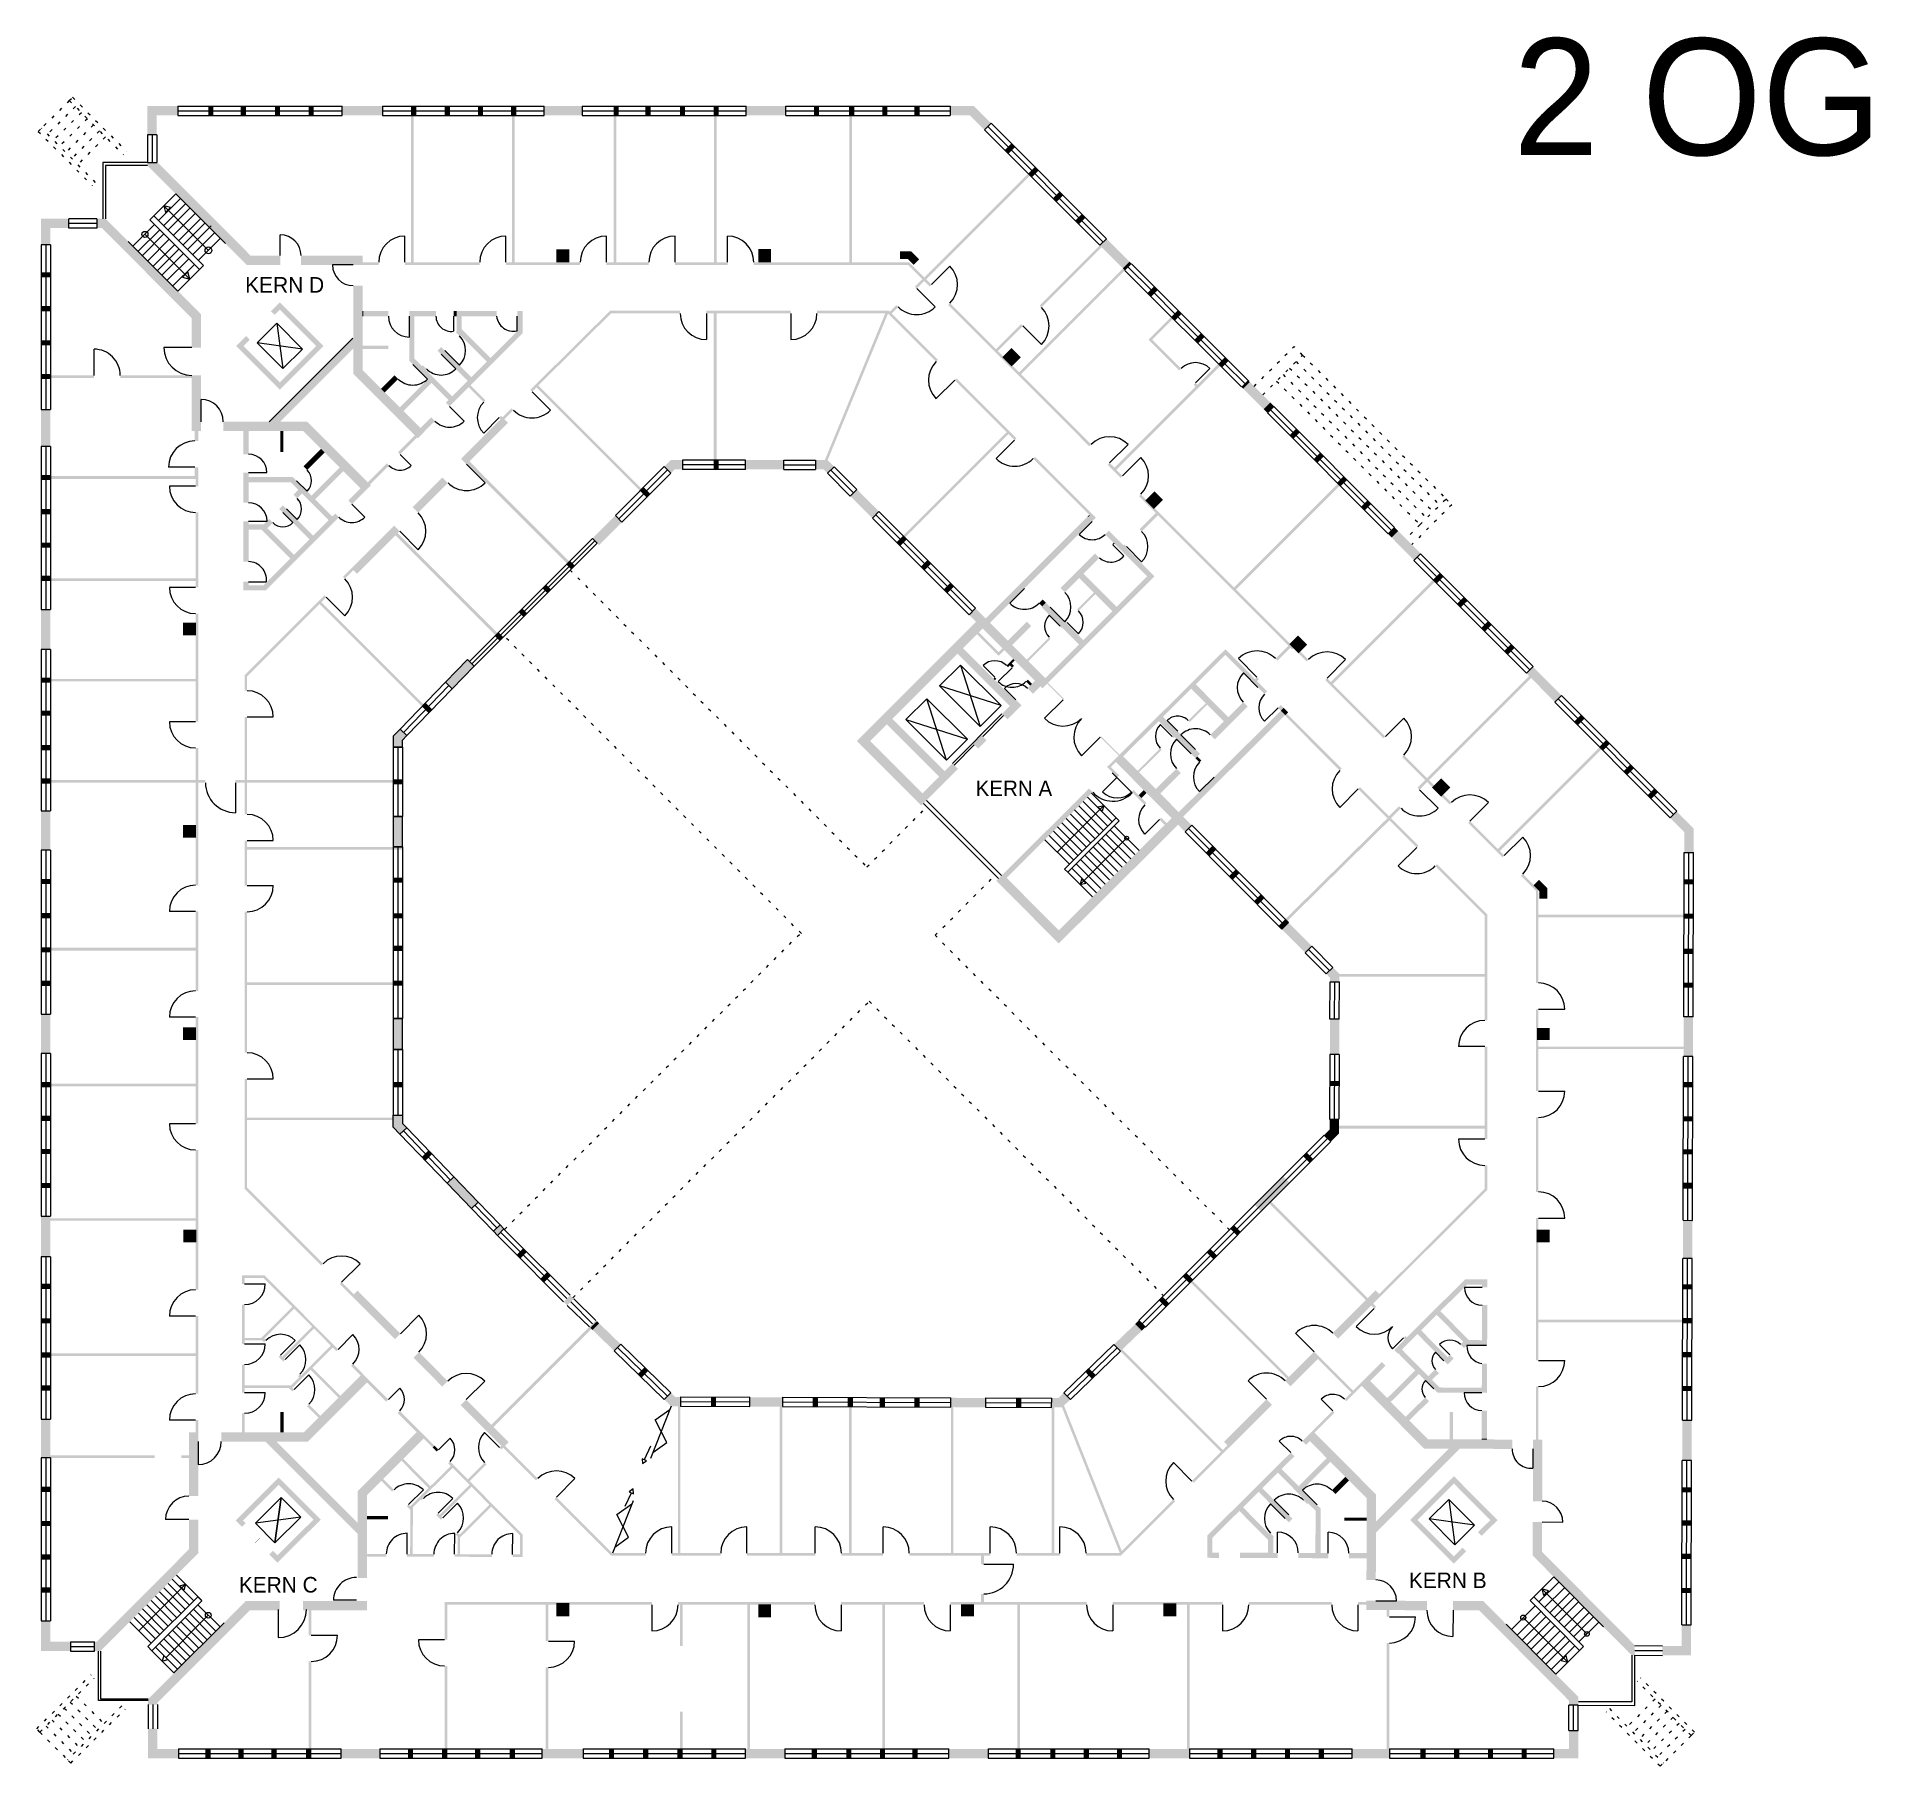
# Model space of a CAD drawing. Header units: inches. Extents: x 27060 to 97777, y 12981 to 79657.
import ezdxf

# ---------------------------------------------------------------- set-up
doc = ezdxf.new("R2010")
doc.units = ezdxf.units.IN
doc.header["$LTSCALE"] = 300
doc.header["$MEASUREMENT"] = 0
doc.header["$PDMODE"] = 34
doc.header["$PDSIZE"] = 5
for name, pattern in [('Punktlinie', [1.4, 0.4, -1]), ('Standardmuster', [0]), ('Volllinie', [0])]:
    doc.linetypes.add(name, pattern=pattern)
doc.layers.add('Grundebene', color=7, linetype='Continuous')
doc.styles.add('ARIAL', font='arial.ttf', dxfattribs={"height": 0.2})

msp = doc.modelspace()

# ---------------------------------------------------------------- texts
at = {"layer": 'Grundebene', "color": 18, "lineweight": 18, "true_color": 0x000000, "style": 'ARIAL'}
for s, height, width, p in [('2 OG', 4500, 0.94679, (84000, 75090)), ('KERN D', 600, 0.962136, (35100, 69790)), ('KERN A', 600, 0.947031, (63270, 50380)), ('KERN C', 600, 0.958564, (34860, 19680)), ('KERN B', 600, 0.961366, (79980, 19850))]:
    msp.add_text(s, height=height, dxfattribs=dict(at, width=width)).set_placement(p)

# ---------------------------------------------------------------- blocks, each defined once
blk = doc.blocks.new('door-3A')
at = {"layer": 'Grundebene', "color": 18, "linetype": 'Standardmuster', "lineweight": 13, "true_color": 0x000000}
blk.add_line((68734, 51112), (68166, 50549), dxfattribs=at)
blk.add_arc((68734, 51112), 800, 224.81518, 314.81518, dxfattribs=at)
blk = doc.blocks.new('Color_Area-77')
at = {"layer": 'Grundebene', "true_color": 0x000000, "transparency": 33554687}
h = blk.add_hatch(color=18, dxfattribs=at)
h.paths.add_polyline_path([(41168, 41804), (40808, 41804), (40808, 40608), (41168, 40608)], flags=0)
h.paths.add_polyline_path([(44828, 33446), (45082, 33701), (44931, 33858), (44672, 33608)], flags=0)
h.paths.add_polyline_path([(42891, 35457), (43828, 34484), (44087, 34734), (43150, 35707)], flags=0)
h.paths.add_polyline_path([(41330, 37597), (41071, 37347), (40808, 37620), (40808, 38077), (41168, 38077), (41168, 37765)], flags=0)
h.paths.add_polyline_path([(41168, 48421), (41168, 49597), (40808, 49597), (40808, 48421)], flags=0)
h.paths.add_polyline_path([(41072, 52962), (40808, 52690), (40808, 52268), (41168, 52268), (41168, 52544), (41331, 52712)], flags=0)
h.paths.add_polyline_path([(43672, 55646), (42823, 54770), (43082, 54520), (43930, 55396)], flags=0)
at = {"layer": 'Grundebene', "color": 18, "linetype": 'Volllinie', "lineweight": 9, "true_color": 0x000000}
for p, q in [((43672, 55646), (42823, 54770)), ((43082, 54520), (43930, 55396)), ((43930, 55396), (43672, 55646)), ((42823, 54770), (43082, 54520)), ((41072, 52962), (40808, 52690)), ((40808, 52690), (40808, 52268)), ((41331, 52712), (41072, 52962)), ((41168, 52544), (41331, 52712)), ((41168, 52268), (41168, 52544)), ((40808, 52268), (41168, 52268)), ((41168, 49597), (40808, 49597)), ((40808, 49597), (40808, 48421)), ((41168, 48421), (41168, 49597)), ((40808, 48421), (41168, 48421)), ((41168, 41804), (40808, 41804)), ((40808, 41804), (40808, 40608)), ((41168, 40608), (41168, 41804)), ((40808, 40608), (41168, 40608)), ((40808, 37620), (40808, 38077)), ((40808, 38077), (41168, 38077)), ((41071, 37347), (40808, 37620)), ((41330, 37597), (41071, 37347)), ((41168, 38077), (41168, 37765)), ((41168, 37765), (41330, 37597)), ((43150, 35707), (42891, 35457)), ((42891, 35457), (43828, 34484)), ((44087, 34734), (43150, 35707)), ((43828, 34484), (44087, 34734)), ((44931, 33858), (44672, 33608)), ((44672, 33608), (44828, 33446)), ((44828, 33446), (45082, 33701)), ((45082, 33701), (44931, 33858))]:
    blk.add_line(p, q, dxfattribs=at)
blk = doc.blocks.new('Color_Area-370')
at = {"layer": 'Grundebene', "true_color": 0x000000, "transparency": 33554687}
blk.add_hatch(color=18, dxfattribs=at).paths.add_polyline_path([(72679, 33022), (71059, 31462)], flags=0)
blk = doc.blocks.new('door-3D7')
at = {"layer": 'Grundebene', "color": 18, "linetype": 'Standardmuster', "lineweight": 13, "true_color": 0x000000}
blk.add_line((33038, 67673), (31966, 67673), dxfattribs=at)
blk.add_arc((33038, 67673), 1073, 180, 270, dxfattribs=at)
blk = doc.blocks.new('door-3DF')
at = {"layer": 'Grundebene', "color": 18, "linetype": 'Standardmuster', "lineweight": 13, "true_color": 0x000000}
blk.add_line((35232, 60980), (35944, 60980), dxfattribs=at)
blk.add_arc((35232, 60980), 713, 0, 90, dxfattribs=at)
blk = doc.blocks.new('door-3E7')
at = {"layer": 'Grundebene', "color": 18, "linetype": 'Standardmuster', "lineweight": 13, "true_color": 0x000000}
blk.add_line((36554, 61310), (36941, 60923), dxfattribs=at)
blk.add_arc((36554, 61310), 547, 225, 315, dxfattribs=at)
blk = doc.blocks.new('door-3EF')
at = {"layer": 'Grundebene', "color": 18, "linetype": 'Standardmuster', "lineweight": 13, "true_color": 0x000000}
blk.add_line((36695, 61451), (37104, 61043), dxfattribs=at)
blk.add_arc((36695, 61451), 578, 315, 45, dxfattribs=at)
blk = doc.blocks.new('door-3F7')
at = {"layer": 'Grundebene', "color": 18, "linetype": 'Standardmuster', "lineweight": 13, "true_color": 0x000000}
blk.add_line((35232, 62856), (35936, 62856), dxfattribs=at)
blk.add_arc((35232, 62856), 704, 0, 90, dxfattribs=at)
blk = doc.blocks.new('door-3FF')
at = {"layer": 'Grundebene', "color": 18, "linetype": 'Standardmuster', "lineweight": 13, "true_color": 0x000000}
blk.add_line((37085, 62541), (37491, 62135), dxfattribs=at)
blk.add_arc((37085, 62541), 574, 315, 45, dxfattribs=at)
blk = doc.blocks.new('door-407')
at = {"layer": 'Grundebene', "color": 18, "linetype": 'Standardmuster', "lineweight": 13, "true_color": 0x000000}
blk.add_line((32928, 22495), (32028, 22495), dxfattribs=at)
blk.add_arc((32928, 22495), 900, 90, 180, dxfattribs=at)
blk = doc.blocks.new('door-40F')
at = {"layer": 'Grundebene', "color": 18, "linetype": 'Standardmuster', "lineweight": 13, "true_color": 0x000000}
blk.add_line((35078, 27388), (35878, 27388), dxfattribs=at)
blk.add_arc((35078, 27388), 800, 270, 0, dxfattribs=at)
blk = doc.blocks.new('door-417')
at = {"layer": 'Grundebene', "color": 18, "linetype": 'Standardmuster', "lineweight": 13, "true_color": 0x000000}
blk.add_line((35078, 29266), (35878, 29266), dxfattribs=at)
blk.add_arc((35078, 29266), 800, 270, 0, dxfattribs=at)
blk = doc.blocks.new('door-41F')
at = {"layer": 'Grundebene', "color": 18, "linetype": 'Standardmuster', "lineweight": 13, "true_color": 0x000000}
blk.add_line((35078, 31578), (35878, 31578), dxfattribs=at)
blk.add_arc((35078, 31578), 800, 270, 0, dxfattribs=at)
blk = doc.blocks.new('door-427')
at = {"layer": 'Grundebene', "color": 18, "linetype": 'Standardmuster', "lineweight": 13, "true_color": 0x000000}
blk.add_line((36467, 28834), (37033, 29400), dxfattribs=at)
blk.add_arc((36467, 28834), 800, 45, 135, dxfattribs=at)
blk = doc.blocks.new('door-42F')
at = {"layer": 'Grundebene', "color": 18, "linetype": 'Standardmuster', "lineweight": 13, "true_color": 0x000000}
blk.add_line((36644, 28657), (37210, 29223), dxfattribs=at)
blk.add_arc((36644, 28657), 800, 315, 45, dxfattribs=at)
blk = doc.blocks.new('door-437')
at = {"layer": 'Grundebene', "color": 18, "linetype": 'Standardmuster', "lineweight": 13, "true_color": 0x000000}
blk.add_line((36988, 27501), (37554, 28067), dxfattribs=at)
blk.add_arc((36988, 27501), 800, 315, 45, dxfattribs=at)
blk = doc.blocks.new('door-43F')
at = {"layer": 'Grundebene', "color": 18, "linetype": 'Standardmuster', "lineweight": 13, "true_color": 0x000000}
blk.add_line((38693, 29055), (39259, 29621), dxfattribs=at)
blk.add_arc((38693, 29055), 800, 315, 45, dxfattribs=at)
blk = doc.blocks.new('door-447')
at = {"layer": 'Grundebene', "color": 18, "linetype": 'Standardmuster', "lineweight": 13, "true_color": 0x000000}
blk.add_line((41342, 21164), (41345, 21964), dxfattribs=at)
blk.add_arc((41342, 21164), 800, 89.81518, 179.81518, dxfattribs=at)
blk = doc.blocks.new('door-44F')
at = {"layer": 'Grundebene', "color": 18, "linetype": 'Standardmuster', "lineweight": 13, "true_color": 0x000000}
blk.add_line((43178, 21158), (43181, 21958), dxfattribs=at)
blk.add_arc((43178, 21158), 800, 89.81518, 179.81518, dxfattribs=at)
blk = doc.blocks.new('door-457')
at = {"layer": 'Grundebene', "color": 18, "linetype": 'Standardmuster', "lineweight": 13, "true_color": 0x000000}
blk.add_line((42726, 22555), (43293, 23119), dxfattribs=at)
blk.add_arc((42726, 22555), 800, 314.81518, 44.81518, dxfattribs=at)
blk = doc.blocks.new('door-45F')
at = {"layer": 'Grundebene', "color": 18, "linetype": 'Standardmuster', "lineweight": 13, "true_color": 0x000000}
blk.add_line((42540, 22742), (43108, 23306), dxfattribs=at)
blk.add_arc((42540, 22742), 800, 44.81518, 134.81518, dxfattribs=at)
blk = doc.blocks.new('door-467')
at = {"layer": 'Grundebene', "color": 18, "linetype": 'Standardmuster', "lineweight": 13, "true_color": 0x000000}
blk.add_line((41405, 23071), (41972, 23635), dxfattribs=at)
blk.add_arc((41405, 23071), 800, 44.81518, 134.81518, dxfattribs=at)
blk = doc.blocks.new('door-46F')
at = {"layer": 'Grundebene', "color": 18, "linetype": 'Standardmuster', "lineweight": 13, "true_color": 0x000000}
blk.add_line((45414, 21151), (45417, 21951), dxfattribs=at)
blk.add_arc((45414, 21151), 800, 89.81518, 179.81518, dxfattribs=at)
blk = doc.blocks.new('door-477')
at = {"layer": 'Grundebene', "color": 18, "linetype": 'Standardmuster', "lineweight": 13, "true_color": 0x000000}
blk.add_line((36379, 19030), (36375, 17942), dxfattribs=at)
blk.add_arc((36379, 19030), 1088, 269.81518, 359.81518, dxfattribs=at)
blk = doc.blocks.new('door-47F')
at = {"layer": 'Grundebene', "color": 18, "linetype": 'Standardmuster', "lineweight": 13, "true_color": 0x000000}
blk.add_line((74915, 21209), (74917, 22009), dxfattribs=at)
blk.add_arc((74915, 21209), 800, 359.81518, 89.81518, dxfattribs=at)
blk = doc.blocks.new('door-487')
at = {"layer": 'Grundebene', "color": 18, "linetype": 'Standardmuster', "lineweight": 13, "true_color": 0x000000}
blk.add_line((76868, 21203), (76871, 22003), dxfattribs=at)
blk.add_arc((76868, 21203), 800, 359.81518, 89.81518, dxfattribs=at)
blk = doc.blocks.new('door-48F')
at = {"layer": 'Grundebene', "color": 18, "linetype": 'Standardmuster', "lineweight": 13, "true_color": 0x000000}
blk.add_line((78703, 19364), (79503, 19361), dxfattribs=at)
blk.add_arc((78703, 19364), 800, 359.81518, 89.81518, dxfattribs=at)
blk = doc.blocks.new('door-497')
at = {"layer": 'Grundebene', "color": 18, "linetype": 'Standardmuster', "lineweight": 13, "true_color": 0x000000}
blk.add_line((76441, 23058), (75877, 23625), dxfattribs=at)
blk.add_arc((76441, 23058), 800, 44.81518, 134.81518, dxfattribs=at)
blk = doc.blocks.new('door-49F')
at = {"layer": 'Grundebene', "color": 18, "linetype": 'Standardmuster', "lineweight": 13, "true_color": 0x000000}
blk.add_line((75350, 22671), (74786, 23239), dxfattribs=at)
blk.add_arc((75350, 22671), 800, 44.81517, 134.81518, dxfattribs=at)
blk = doc.blocks.new('door-4A7')
at = {"layer": 'Grundebene', "color": 18, "linetype": 'Standardmuster', "lineweight": 13, "true_color": 0x000000}
blk.add_line((75208, 22530), (74645, 23098), dxfattribs=at)
blk.add_arc((75208, 22530), 800, 134.81518, 224.81517, dxfattribs=at)
blk = doc.blocks.new('door-4AF')
at = {"layer": 'Grundebene', "color": 18, "linetype": 'Standardmuster', "lineweight": 13, "true_color": 0x000000}
blk.add_line((39388, 19380), (38507, 19383), dxfattribs=at)
blk.add_arc((39388, 19380), 881, 89.81518, 179.81518, dxfattribs=at)
blk = doc.blocks.new('door-4B7')
at = {"layer": 'Grundebene', "color": 18, "linetype": 'Standardmuster', "lineweight": 13, "true_color": 0x000000}
blk.add_line((33398, 64814), (33398, 65673), dxfattribs=at)
blk.add_arc((33398, 64814), 859, 0, 90, dxfattribs=at)
blk = doc.blocks.new('door-4BF')
at = {"layer": 'Grundebene', "color": 18, "linetype": 'Standardmuster', "lineweight": 13, "true_color": 0x000000}
blk.add_line((33288, 25500), (33288, 24611), dxfattribs=at)
blk.add_arc((33288, 25500), 889, 270, 0, dxfattribs=at)
blk = doc.blocks.new('door-4C7')
at = {"layer": 'Grundebene', "color": 18, "linetype": 'Standardmuster', "lineweight": 13, "true_color": 0x000000}
blk.add_line((82793, 27379), (82109, 27381), dxfattribs=at)
blk.add_arc((82793, 27379), 684, 179.81518, 269.81518, dxfattribs=at)
blk = doc.blocks.new('door-4CF')
at = {"layer": 'Grundebene', "color": 18, "linetype": 'Standardmuster', "lineweight": 13, "true_color": 0x000000}
blk.add_line((81334, 28614), (81003, 28947), dxfattribs=at)
blk.add_arc((81334, 28614), 469, 134.81518, 224.81518, dxfattribs=at)
blk = doc.blocks.new('door-4D7')
at = {"layer": 'Grundebene', "color": 18, "linetype": 'Standardmuster', "lineweight": 13, "true_color": 0x000000}
blk.add_line((81564, 28843), (81163, 29246), dxfattribs=at)
blk.add_arc((81564, 28843), 568, 44.81518, 134.81518, dxfattribs=at)
blk = doc.blocks.new('door-4DF')
at = {"layer": 'Grundebene', "color": 18, "linetype": 'Standardmuster', "lineweight": 13, "true_color": 0x000000}
blk.add_line((82806, 31440), (82127, 31442), dxfattribs=at)
blk.add_arc((82806, 31440), 680, 179.81518, 269.81518, dxfattribs=at)
blk = doc.blocks.new('door-4E7')
at = {"layer": 'Grundebene', "color": 18, "linetype": 'Standardmuster', "lineweight": 13, "true_color": 0x000000}
blk.add_line((80940, 27526), (80616, 27852), dxfattribs=at)
blk.add_arc((80940, 27526), 460, 134.81518, 224.81518, dxfattribs=at)
blk = doc.blocks.new('door-4EF')
at = {"layer": 'Grundebene', "color": 18, "linetype": 'Standardmuster', "lineweight": 13, "true_color": 0x000000}
blk.add_line((65153, 58384), (64587, 57818), dxfattribs=at)
blk.add_arc((65153, 58384), 800, 225, 315, dxfattribs=at)
blk = doc.blocks.new('door-4F7')
at = {"layer": 'Grundebene', "color": 18, "linetype": 'Standardmuster', "lineweight": 13, "true_color": 0x000000}
blk.add_line((66149, 57670), (66715, 57105), dxfattribs=at)
blk.add_arc((66149, 57670), 800, 315, 45, dxfattribs=at)
blk = doc.blocks.new('door-4FF')
at = {"layer": 'Grundebene', "color": 18, "linetype": 'Standardmuster', "lineweight": 13, "true_color": 0x000000}
blk.add_line((70358, 49478), (69791, 48914), dxfattribs=at)
blk.add_arc((70358, 49478), 800, 134.81518, 224.81518, dxfattribs=at)
blk = doc.blocks.new('door-507')
at = {"layer": 'Grundebene', "color": 18, "linetype": 'Standardmuster', "lineweight": 13, "true_color": 0x000000}
blk.add_line((74161, 54567), (73597, 55134), dxfattribs=at)
blk.add_arc((74161, 54567), 800, 134.81518, 224.81518, dxfattribs=at)
blk = doc.blocks.new('door-50F')
at = {"layer": 'Grundebene', "color": 18, "linetype": 'Standardmuster', "lineweight": 13, "true_color": 0x000000}
blk.add_line((71755, 52177), (71192, 52744), dxfattribs=at)
blk.add_arc((71755, 52177), 800, 44.81518, 134.81518, dxfattribs=at)
blk = doc.blocks.new('door-517')
at = {"layer": 'Grundebene', "color": 18, "linetype": 'Standardmuster', "lineweight": 13, "true_color": 0x000000}
blk.add_line((71585, 52007), (71021, 52575), dxfattribs=at)
blk.add_arc((71585, 52007), 800, 134.81518, 224.81518, dxfattribs=at)
blk = doc.blocks.new('door-524')
at = {"layer": 'Grundebene', "color": 18, "linetype": 'Standardmuster', "lineweight": 13, "true_color": 0x000000}
blk.add_line((72469, 51118), (71901, 50554), dxfattribs=at)
blk.add_arc((72469, 51118), 800, 134.81518, 224.81518, dxfattribs=at)
blk = doc.blocks.new('door-52C')
at = {"layer": 'Grundebene', "color": 18, "linetype": 'Standardmuster', "lineweight": 13, "true_color": 0x000000}
blk.add_line((36455, 71220), (36455, 72020), dxfattribs=at)
blk.add_arc((36455, 71220), 800, 0, 90, dxfattribs=at)
blk = doc.blocks.new('door-534')
at = {"layer": 'Grundebene', "color": 18, "linetype": 'Standardmuster', "lineweight": 13, "true_color": 0x000000}
blk.add_line((39268, 70860), (38468, 70860), dxfattribs=at)
blk.add_arc((39268, 70860), 800, 180, 270, dxfattribs=at)
blk = doc.blocks.new('door-53C')
at = {"layer": 'Grundebene', "color": 18, "linetype": 'Standardmuster', "lineweight": 13, "true_color": 0x000000}
blk.add_line((41426, 68879), (41426, 68079), dxfattribs=at)
blk.add_arc((41426, 68879), 800, 180, 270, dxfattribs=at)
blk = doc.blocks.new('door-544')
at = {"layer": 'Grundebene', "color": 18, "linetype": 'Standardmuster', "lineweight": 13, "true_color": 0x000000}
blk.add_line((42984, 65406), (43550, 64840), dxfattribs=at)
blk.add_arc((42984, 65406), 800, 225, 315, dxfattribs=at)
blk = doc.blocks.new('door-54C')
at = {"layer": 'Grundebene', "color": 18, "linetype": 'Standardmuster', "lineweight": 13, "true_color": 0x000000}
blk.add_line((41568, 67026), (42134, 66460), dxfattribs=at)
blk.add_arc((41568, 67026), 800, 225, 315, dxfattribs=at)
blk = doc.blocks.new('door-554')
at = {"layer": 'Grundebene', "color": 18, "linetype": 'Standardmuster', "lineweight": 13, "true_color": 0x000000}
blk.add_line((42658, 67415), (43223, 66850), dxfattribs=at)
blk.add_arc((42658, 67415), 800, 225, 315, dxfattribs=at)
blk = doc.blocks.new('door-55C')
at = {"layer": 'Grundebene', "color": 18, "linetype": 'Standardmuster', "lineweight": 13, "true_color": 0x000000}
blk.add_line((42799, 67557), (43365, 66991), dxfattribs=at)
blk.add_arc((42799, 67557), 800, 315, 45, dxfattribs=at)
blk = doc.blocks.new('win-5AB')
at = {"layer": 'Grundebene', "color": 18, "linetype": 'Standardmuster', "lineweight": 13, "true_color": 0x000000}
for p, q in [((27588, 71627), (27228, 71627)), ((27228, 71627), (27228, 65288)), ((27408, 71627), (27408, 65288)), ((27588, 71627), (27588, 65288)), ((27228, 65288), (27588, 65288))]:
    blk.add_line(p, q, dxfattribs=at)
blk = doc.blocks.new('win-5B6')
at = {"layer": 'Grundebene', "color": 18, "linetype": 'Standardmuster', "lineweight": 13, "true_color": 0x000000}
for p, q in [((27588, 63853), (27228, 63853)), ((27228, 63853), (27228, 57581)), ((27408, 63853), (27408, 57581)), ((27588, 63853), (27588, 57581)), ((27228, 57581), (27588, 57581))]:
    blk.add_line(p, q, dxfattribs=at)
blk = doc.blocks.new('win-5C1')
at = {"layer": 'Grundebene', "color": 18, "linetype": 'Standardmuster', "lineweight": 13, "true_color": 0x000000}
for p, q in [((27588, 56030), (27228, 56030)), ((27228, 56030), (27228, 49811)), ((27408, 56030), (27408, 49811)), ((27588, 56030), (27588, 49811)), ((27228, 49811), (27588, 49811))]:
    blk.add_line(p, q, dxfattribs=at)
blk = doc.blocks.new('win-5CC')
at = {"layer": 'Grundebene', "color": 18, "linetype": 'Standardmuster', "lineweight": 13, "true_color": 0x000000}
for p, q in [((27588, 48300), (27228, 48300)), ((27228, 48300), (27228, 41978)), ((27408, 48300), (27408, 41978)), ((27588, 48300), (27588, 41978)), ((27228, 41978), (27588, 41978))]:
    blk.add_line(p, q, dxfattribs=at)
blk = doc.blocks.new('win-5D7')
at = {"layer": 'Grundebene', "color": 18, "linetype": 'Standardmuster', "lineweight": 13, "true_color": 0x000000}
for p, q in [((27588, 40453), (27228, 40453)), ((27228, 40453), (27228, 34194)), ((27408, 40453), (27408, 34194)), ((27588, 40453), (27588, 34194)), ((27228, 34194), (27588, 34194))]:
    blk.add_line(p, q, dxfattribs=at)
blk = doc.blocks.new('win-5E2')
at = {"layer": 'Grundebene', "color": 18, "linetype": 'Standardmuster', "lineweight": 13, "true_color": 0x000000}
for p, q in [((27588, 32620), (27228, 32620)), ((27228, 32620), (27228, 26361)), ((27408, 32620), (27408, 26361)), ((27588, 32620), (27588, 26361)), ((27228, 26361), (27588, 26361))]:
    blk.add_line(p, q, dxfattribs=at)
blk = doc.blocks.new('win-5ED')
at = {"layer": 'Grundebene', "color": 18, "linetype": 'Standardmuster', "lineweight": 13, "true_color": 0x000000}
for p, q in [((27588, 24866), (27228, 24866)), ((27228, 24866), (27228, 18588)), ((27408, 24866), (27408, 18588)), ((27588, 24866), (27588, 18588)), ((27228, 18588), (27588, 18588))]:
    blk.add_line(p, q, dxfattribs=at)
blk = doc.blocks.new('win-684')
at = {"layer": 'Grundebene', "color": 18, "linetype": 'Standardmuster', "lineweight": 13, "true_color": 0x000000}
for p, q in [((28368, 17780), (28368, 17420)), ((28368, 17780), (29296, 17780)), ((29296, 17420), (29296, 17780)), ((28368, 17600), (29296, 17600)), ((28368, 17420), (29296, 17420))]:
    blk.add_line(p, q, dxfattribs=at)
blk = doc.blocks.new('win-68F')
at = {"layer": 'Grundebene', "color": 18, "linetype": 'Standardmuster', "lineweight": 13, "true_color": 0x000000}
for p, q in [((31688, 75875), (31328, 75875)), ((31328, 75875), (31328, 74812)), ((31508, 75875), (31508, 74812)), ((31688, 75875), (31688, 74812)), ((31328, 74812), (31688, 74812))]:
    blk.add_line(p, q, dxfattribs=at)
blk = doc.blocks.new('win-69A')
at = {"layer": 'Grundebene', "color": 18, "linetype": 'Standardmuster', "lineweight": 13, "true_color": 0x000000}
for p, q in [((86152, 14359), (86155, 15338)), ((86515, 15337), (86155, 15338)), ((86332, 14359), (86335, 15337)), ((86512, 14358), (86515, 15337)), ((86152, 14359), (86512, 14358))]:
    blk.add_line(p, q, dxfattribs=at)
blk = doc.blocks.new('win-6A5')
at = {"layer": 'Grundebene', "color": 18, "linetype": 'Standardmuster', "lineweight": 13, "true_color": 0x000000}
for p, q in [((32508, 76980), (32508, 76620)), ((32508, 76980), (38846, 76980)), ((32508, 76800), (38846, 76800)), ((32508, 76620), (38846, 76620)), ((38846, 76620), (38846, 76980))]:
    blk.add_line(p, q, dxfattribs=at)
blk = doc.blocks.new('win-6B0')
at = {"layer": 'Grundebene', "color": 18, "linetype": 'Standardmuster', "lineweight": 13, "true_color": 0x000000}
for p, q in [((40394, 76980), (40394, 76620)), ((40394, 76980), (46626, 76980)), ((40394, 76800), (46626, 76800)), ((40394, 76620), (46626, 76620)), ((46626, 76620), (46626, 76980))]:
    blk.add_line(p, q, dxfattribs=at)
blk = doc.blocks.new('win-6BB')
at = {"layer": 'Grundebene', "color": 18, "linetype": 'Standardmuster', "lineweight": 13, "true_color": 0x000000}
for p, q in [((48101, 76980), (48101, 76620)), ((48101, 76980), (54423, 76980)), ((48101, 76800), (54423, 76800)), ((48101, 76620), (54423, 76620)), ((54423, 76620), (54423, 76980))]:
    blk.add_line(p, q, dxfattribs=at)
blk = doc.blocks.new('win-6C6')
at = {"layer": 'Grundebene', "color": 18, "linetype": 'Standardmuster', "lineweight": 13, "true_color": 0x000000}
for p, q in [((55948, 76620), (55948, 76980)), ((55948, 76980), (62286, 76980)), ((55948, 76800), (62286, 76800)), ((55948, 76620), (62286, 76620)), ((62286, 76980), (62286, 76620))]:
    blk.add_line(p, q, dxfattribs=at)
blk = doc.blocks.new('win-6D1')
at = {"layer": 'Grundebene', "color": 18, "linetype": 'Standardmuster', "lineweight": 13, "true_color": 0x000000}
for p, q in [((63612, 76066), (63867, 76321)), ((63612, 76066), (68063, 71615)), ((63739, 76194), (68191, 71742)), ((63867, 76321), (68318, 71869)), ((68318, 71869), (68063, 71615))]:
    blk.add_line(p, q, dxfattribs=at)
blk = doc.blocks.new('win-789')
at = {"layer": 'Grundebene', "color": 18, "linetype": 'Standardmuster', "lineweight": 13, "true_color": 0x000000}
for p, q in [((79227, 13650), (79227, 13290)), ((79227, 13650), (85565, 13650)), ((79227, 13470), (85565, 13470)), ((85565, 13290), (85565, 13650)), ((79227, 13290), (85565, 13290))]:
    blk.add_line(p, q, dxfattribs=at)
blk = doc.blocks.new('win-794')
at = {"layer": 'Grundebene', "color": 18, "linetype": 'Standardmuster', "lineweight": 13, "true_color": 0x000000}
for p, q in [((71520, 13650), (71520, 13290)), ((71520, 13650), (77792, 13650)), ((71520, 13470), (77792, 13470)), ((77792, 13290), (77792, 13650)), ((71520, 13290), (77792, 13290))]:
    blk.add_line(p, q, dxfattribs=at)
blk = doc.blocks.new('win-79F')
at = {"layer": 'Grundebene', "color": 18, "linetype": 'Standardmuster', "lineweight": 13, "true_color": 0x000000}
for p, q in [((63750, 13650), (63750, 13290)), ((63750, 13650), (69968, 13650)), ((63750, 13470), (69968, 13470)), ((69968, 13290), (69968, 13650)), ((63750, 13290), (69968, 13290))]:
    blk.add_line(p, q, dxfattribs=at)
blk = doc.blocks.new('win-7AA')
at = {"layer": 'Grundebene', "color": 18, "linetype": 'Standardmuster', "lineweight": 13, "true_color": 0x000000}
for p, q in [((55916, 13650), (55916, 13290)), ((55916, 13650), (62238, 13650)), ((55916, 13470), (62238, 13470)), ((62238, 13290), (62238, 13650)), ((55916, 13290), (62238, 13290))]:
    blk.add_line(p, q, dxfattribs=at)
blk = doc.blocks.new('win-7B5')
at = {"layer": 'Grundebene', "color": 18, "linetype": 'Standardmuster', "lineweight": 13, "true_color": 0x000000}
for p, q in [((48133, 13650), (48133, 13290)), ((48133, 13650), (54391, 13650)), ((48133, 13470), (54391, 13470)), ((54391, 13290), (54391, 13650)), ((48133, 13290), (54391, 13290))]:
    blk.add_line(p, q, dxfattribs=at)
blk = doc.blocks.new('win-7C0')
at = {"layer": 'Grundebene', "color": 18, "linetype": 'Standardmuster', "lineweight": 13, "true_color": 0x000000}
for p, q in [((40299, 13650), (40299, 13290)), ((40299, 13650), (46558, 13650)), ((40299, 13470), (46558, 13470)), ((46558, 13290), (46558, 13650)), ((40299, 13290), (46558, 13290))]:
    blk.add_line(p, q, dxfattribs=at)
blk = doc.blocks.new('win-7CB')
at = {"layer": 'Grundebene', "color": 18, "linetype": 'Standardmuster', "lineweight": 13, "true_color": 0x000000}
for p, q in [((32526, 13650), (32526, 13290)), ((32526, 13650), (38805, 13650)), ((32526, 13470), (38805, 13470)), ((38805, 13290), (38805, 13650)), ((32526, 13290), (38805, 13290))]:
    blk.add_line(p, q, dxfattribs=at)
blk = doc.blocks.new('win-89D')
at = {"layer": 'Grundebene', "color": 18, "linetype": 'Standardmuster', "lineweight": 13, "true_color": 0x000000}
for p, q in [((90505, 18435), (90526, 24773)), ((90886, 24772), (90526, 24773)), ((90685, 18434), (90706, 24773)), ((90865, 18434), (90886, 24772)), ((90505, 18435), (90865, 18434))]:
    blk.add_line(p, q, dxfattribs=at)
blk = doc.blocks.new('win-8A8')
at = {"layer": 'Grundebene', "color": 18, "linetype": 'Standardmuster', "lineweight": 13, "true_color": 0x000000}
for p, q in [((90531, 26321), (90551, 32553)), ((90911, 32552), (90551, 32553)), ((90711, 26321), (90731, 32553)), ((90891, 26320), (90911, 32552)), ((90531, 26321), (90891, 26320))]:
    blk.add_line(p, q, dxfattribs=at)
blk = doc.blocks.new('win-8B3')
at = {"layer": 'Grundebene', "color": 18, "linetype": 'Standardmuster', "lineweight": 13, "true_color": 0x000000}
for p, q in [((90556, 34028), (90576, 40350)), ((90936, 40349), (90576, 40350)), ((90736, 34028), (90756, 40350)), ((90916, 34027), (90936, 40349)), ((90556, 34028), (90916, 34027))]:
    blk.add_line(p, q, dxfattribs=at)
blk = doc.blocks.new('win-8BE')
at = {"layer": 'Grundebene', "color": 18, "linetype": 'Standardmuster', "lineweight": 13, "true_color": 0x000000}
for p, q in [((90581, 41875), (90602, 48213)), ((90602, 48213), (90962, 48212)), ((90761, 41874), (90782, 48213)), ((90941, 41874), (90962, 48212)), ((90941, 41874), (90581, 41875))]:
    blk.add_line(p, q, dxfattribs=at)
blk = doc.blocks.new('win-8C9')
at = {"layer": 'Grundebene', "color": 18, "linetype": 'Standardmuster', "lineweight": 13, "true_color": 0x000000}
for p, q in [((85608, 53999), (85863, 54254)), ((90060, 49548), (85608, 53999)), ((90187, 49675), (85735, 54126)), ((90314, 49802), (85863, 54254)), ((90314, 49802), (90060, 49548))]:
    blk.add_line(p, q, dxfattribs=at)
blk = doc.blocks.new('win-8D4')
at = {"layer": 'Grundebene', "color": 18, "linetype": 'Standardmuster', "lineweight": 13, "true_color": 0x000000}
for p, q in [((80429, 59723), (80175, 59468)), ((84520, 55123), (80175, 59468)), ((84647, 55250), (80302, 59595)), ((84774, 55378), (80429, 59723)), ((84520, 55123), (84774, 55378))]:
    blk.add_line(p, q, dxfattribs=at)
blk = doc.blocks.new('win-95C')
at = {"layer": 'Grundebene', "color": 18, "linetype": 'Standardmuster', "lineweight": 13, "true_color": 0x000000}
for p, q in [((59290, 61093), (59545, 61348)), ((63017, 57366), (59290, 61093)), ((63145, 57493), (59417, 61221)), ((63272, 57621), (59545, 61348)), ((63272, 57621), (63017, 57366))]:
    blk.add_line(p, q, dxfattribs=at)
blk = doc.blocks.new('win-967')
at = {"layer": 'Grundebene', "color": 18, "linetype": 'Standardmuster', "lineweight": 13, "true_color": 0x000000}
for p, q in [((55879, 62975), (55879, 63335)), ((55879, 63335), (57101, 63335)), ((55879, 63155), (57101, 63155)), ((55879, 62975), (57101, 62975)), ((57101, 63335), (57101, 62975))]:
    blk.add_line(p, q, dxfattribs=at)
blk = doc.blocks.new('win-972')
at = {"layer": 'Grundebene', "color": 18, "linetype": 'Standardmuster', "lineweight": 13, "true_color": 0x000000}
for p, q in [((57559, 62825), (57813, 63079)), ((58566, 62072), (57686, 62952)), ((58693, 62200), (57813, 63079)), ((58439, 61945), (57559, 62825)), ((58693, 62200), (58439, 61945))]:
    blk.add_line(p, q, dxfattribs=at)
blk = doc.blocks.new('win-97D')
at = {"layer": 'Grundebene', "color": 18, "linetype": 'Standardmuster', "lineweight": 13, "true_color": 0x000000}
for p, q in [((51962, 63335), (51962, 62975)), ((54394, 63335), (51962, 63335)), ((54394, 63155), (51962, 63155)), ((54394, 62975), (51962, 62975)), ((54394, 62975), (54394, 63335))]:
    blk.add_line(p, q, dxfattribs=at)
blk = doc.blocks.new('win-988')
at = {"layer": 'Grundebene', "color": 18, "linetype": 'Standardmuster', "lineweight": 13, "true_color": 0x000000}
for p, q in [((51263, 63083), (49379, 61200)), ((51390, 62956), (49506, 61072)), ((51517, 62829), (51263, 63083)), ((51517, 62829), (49633, 60945)), ((49379, 61200), (49633, 60945))]:
    blk.add_line(p, q, dxfattribs=at)
blk = doc.blocks.new('win-993')
at = {"layer": 'Grundebene', "color": 18, "linetype": 'Standardmuster', "lineweight": 13, "true_color": 0x000000}
for p, q in [((42823, 54770), (41072, 52962)), ((42952, 54645), (41201, 52837)), ((43082, 54520), (41331, 52712)), ((43082, 54520), (42823, 54770)), ((41072, 52962), (41331, 52712))]:
    blk.add_line(p, q, dxfattribs=at)
blk = doc.blocks.new('win-99E')
at = {"layer": 'Grundebene', "color": 18, "linetype": 'Standardmuster', "lineweight": 13, "true_color": 0x000000}
for p, q in [((41168, 52268), (40808, 52268)), ((40808, 52268), (40808, 49597)), ((40988, 52268), (40988, 49597)), ((41168, 52268), (41168, 49597)), ((40808, 49597), (41168, 49597))]:
    blk.add_line(p, q, dxfattribs=at)
blk = doc.blocks.new('win-9A9')
at = {"layer": 'Grundebene', "color": 18, "linetype": 'Standardmuster', "lineweight": 13, "true_color": 0x000000}
for p, q in [((41168, 48421), (40808, 48421)), ((40808, 48421), (40808, 41804)), ((40988, 48421), (40988, 41804)), ((41168, 48421), (41168, 41804)), ((40808, 41804), (41168, 41804))]:
    blk.add_line(p, q, dxfattribs=at)
blk = doc.blocks.new('win-9B4')
at = {"layer": 'Grundebene', "color": 18, "linetype": 'Standardmuster', "lineweight": 13, "true_color": 0x000000}
for p, q in [((41168, 40608), (40808, 40608)), ((40808, 40608), (40808, 38077)), ((40988, 40608), (40988, 38077)), ((41168, 40608), (41168, 38077)), ((40808, 38077), (41168, 38077))]:
    blk.add_line(p, q, dxfattribs=at)
blk = doc.blocks.new('win-9BF')
at = {"layer": 'Grundebene', "color": 18, "linetype": 'Standardmuster', "lineweight": 13, "true_color": 0x000000}
for p, q in [((41330, 37597), (41071, 37347)), ((41330, 37597), (43150, 35707)), ((41071, 37347), (42891, 35457)), ((41201, 37472), (43020, 35582)), ((42891, 35457), (43150, 35707))]:
    blk.add_line(p, q, dxfattribs=at)
blk = doc.blocks.new('win-9CA')
at = {"layer": 'Grundebene', "color": 18, "linetype": 'Standardmuster', "lineweight": 13, "true_color": 0x000000}
for p, q in [((44087, 34734), (43828, 34484)), ((44087, 34734), (44931, 33858)), ((43828, 34484), (44672, 33608)), ((43958, 34609), (44801, 33733)), ((44672, 33608), (44931, 33858))]:
    blk.add_line(p, q, dxfattribs=at)
blk = doc.blocks.new('win-9D5')
at = {"layer": 'Grundebene', "color": 18, "linetype": 'Standardmuster', "lineweight": 13, "true_color": 0x000000}
for p, q in [((49585, 29250), (49334, 28992)), ((49460, 29121), (51387, 27253)), ((49585, 29250), (51512, 27383)), ((49334, 28992), (51261, 27124)), ((51261, 27124), (51512, 27383))]:
    blk.add_line(p, q, dxfattribs=at)
blk = doc.blocks.new('win-9E0')
at = {"layer": 'Grundebene', "color": 18, "linetype": 'Standardmuster', "lineweight": 13, "true_color": 0x000000}
for p, q in [((51888, 27220), (51887, 26860)), ((51888, 27220), (54564, 27211)), ((51888, 27040), (54564, 27031)), ((54563, 26851), (54564, 27211)), ((51887, 26860), (54563, 26851))]:
    blk.add_line(p, q, dxfattribs=at)
blk = doc.blocks.new('win-9EB')
at = {"layer": 'Grundebene', "color": 18, "linetype": 'Standardmuster', "lineweight": 13, "true_color": 0x000000}
for p, q in [((55819, 27207), (55818, 26847)), ((55819, 27207), (62318, 27186)), ((55819, 27027), (62317, 27006)), ((62317, 26826), (62318, 27186)), ((55818, 26847), (62317, 26826))]:
    blk.add_line(p, q, dxfattribs=at)
blk = doc.blocks.new('win-9F6')
at = {"layer": 'Grundebene', "color": 18, "linetype": 'Standardmuster', "lineweight": 13, "true_color": 0x000000}
for p, q in [((63652, 27182), (63651, 26822)), ((63652, 27182), (66205, 27174)), ((63652, 27002), (66204, 26994)), ((66204, 26814), (66205, 27174)), ((63651, 26822), (66204, 26814))]:
    blk.add_line(p, q, dxfattribs=at)
blk = doc.blocks.new('win-A01')
at = {"layer": 'Grundebene', "color": 18, "linetype": 'Standardmuster', "lineweight": 13, "true_color": 0x000000}
for p, q in [((66675, 27383), (68607, 29241)), ((66800, 27253), (68732, 29112)), ((68857, 28982), (68607, 29241)), ((66925, 27123), (68857, 28982)), ((66675, 27383), (66925, 27123))]:
    blk.add_line(p, q, dxfattribs=at)
blk = doc.blocks.new('win-A0C')
at = {"layer": 'Grundebene', "color": 18, "linetype": 'Standardmuster', "lineweight": 13, "true_color": 0x000000}
for p, q in [((76932, 40422), (76924, 37924)), ((77292, 40420), (76932, 40422)), ((77112, 40421), (77104, 37923)), ((77292, 40420), (77284, 37923)), ((76924, 37924), (77284, 37923))]:
    blk.add_line(p, q, dxfattribs=at)
blk = doc.blocks.new('win-A17')
at = {"layer": 'Grundebene', "color": 18, "linetype": 'Standardmuster', "lineweight": 13, "true_color": 0x000000}
for p, q in [((76936, 41779), (76941, 43226)), ((76941, 43226), (77301, 43225)), ((77116, 41778), (77121, 43225)), ((77296, 41778), (77301, 43225)), ((77296, 41778), (76936, 41779))]:
    blk.add_line(p, q, dxfattribs=at)
blk = doc.blocks.new('win-A22')
at = {"layer": 'Grundebene', "color": 18, "linetype": 'Standardmuster', "lineweight": 13, "true_color": 0x000000}
for p, q in [((76237, 44599), (75981, 44345)), ((77050, 43780), (76237, 44599)), ((76795, 43527), (75981, 44345)), ((76923, 43653), (76109, 44472)), ((76795, 43527), (77050, 43780))]:
    blk.add_line(p, q, dxfattribs=at)
blk = doc.blocks.new('win-A2D')
at = {"layer": 'Grundebene', "color": 18, "linetype": 'Standardmuster', "lineweight": 13, "true_color": 0x000000}
for p, q in [((71351, 49005), (71607, 49259)), ((75081, 45251), (71351, 49005)), ((75209, 45378), (71479, 49132)), ((75336, 45505), (71607, 49259)), ((75336, 45505), (75081, 45251))]:
    blk.add_line(p, q, dxfattribs=at)
blk = doc.blocks.new('win-ABA')
at = {"layer": 'Grundebene', "color": 18, "linetype": 'Standardmuster', "lineweight": 13, "true_color": 0x000000}
for p, q in [((28305, 72280), (28305, 72640)), ((29386, 72640), (28305, 72640)), ((29386, 72460), (28305, 72460)), ((29386, 72280), (28305, 72280)), ((29386, 72640), (29386, 72280))]:
    blk.add_line(p, q, dxfattribs=at)
blk = doc.blocks.new('door-AF5')
at = {"layer": 'Grundebene', "color": 18, "linetype": 'Standardmuster', "lineweight": 13, "true_color": 0x000000}
blk.add_line((74935, 53787), (74409, 53265), dxfattribs=at)
blk.add_arc((74935, 53787), 741, 134.81518, 224.81518, dxfattribs=at)
blk = doc.blocks.new('win-B02')
at = {"layer": 'Grundebene', "color": 18, "linetype": 'Standardmuster', "lineweight": 13, "true_color": 0x000000}
for p, q in [((43753, 55573), (48492, 60313)), ((43841, 55484), (48581, 60224)), ((43930, 55396), (48670, 60135)), ((48492, 60313), (48670, 60135)), ((43930, 55396), (43753, 55573))]:
    blk.add_line(p, q, dxfattribs=at)
blk = doc.blocks.new('door-B25')
at = {"layer": 'Grundebene', "color": 18, "linetype": 'Standardmuster', "lineweight": 13, "true_color": 0x000000}
blk.add_line((66796, 57080), (67239, 56637), dxfattribs=at)
blk.add_arc((66796, 57080), 626, 315, 45, dxfattribs=at)
blk = doc.blocks.new('win-C49')
at = {"layer": 'Grundebene', "color": 18, "linetype": 'Standardmuster', "lineweight": 13, "true_color": 0x000000}
for p, q in [((76714, 37316), (69566, 30169)), ((76841, 37189), (69693, 30041)), ((76968, 37062), (69821, 29914)), ((76714, 37316), (76968, 37062)), ((69821, 29914), (69566, 30169))]:
    blk.add_line(p, q, dxfattribs=at)
blk = doc.blocks.new('door-C60')
at = {"layer": 'Grundebene', "color": 18, "linetype": 'Standardmuster', "lineweight": 13, "true_color": 0x000000}
blk.add_line((40625, 27123), (41064, 27562), dxfattribs=at)
blk.add_arc((40625, 27123), 620, 315, 45, dxfattribs=at)
blk = doc.blocks.new('door-C68')
at = {"layer": 'Grundebene', "color": 18, "linetype": 'Standardmuster', "lineweight": 13, "true_color": 0x000000}
blk.add_line((74490, 27129), (73777, 27844), dxfattribs=at)
blk.add_arc((74490, 27129), 1010, 44.95094, 134.95095, dxfattribs=at)
blk = doc.blocks.new('door-C82')
at = {"layer": 'Grundebene', "color": 18, "linetype": 'Standardmuster', "lineweight": 13, "true_color": 0x000000}
blk.add_line((70849, 52680), (70395, 53137), dxfattribs=at)
blk.add_arc((70849, 52680), 644, 134.81518, 224.81517, dxfattribs=at)
blk = doc.blocks.new('door-C8A')
at = {"layer": 'Grundebene', "color": 18, "linetype": 'Standardmuster', "lineweight": 13, "true_color": 0x000000}
blk.add_line((71064, 52885), (70657, 53295), dxfattribs=at)
blk.add_arc((71064, 52885), 578, 44.81518, 134.81518, dxfattribs=at)
blk = doc.blocks.new('door-CAF')
at = {"layer": 'Grundebene', "color": 18, "linetype": 'Standardmuster', "lineweight": 13, "true_color": 0x000000}
blk.add_line((64679, 55330), (64146, 54797), dxfattribs=at)
blk.add_arc((64679, 55330), 754, 225, 315, dxfattribs=at)
blk = doc.blocks.new('door-CBF')
at = {"layer": 'Grundebene', "color": 18, "linetype": 'Standardmuster', "lineweight": 13, "true_color": 0x000000}
blk.add_line((67767, 60973), (67266, 60471), dxfattribs=at)
blk.add_arc((67767, 60973), 709, 225, 315, dxfattribs=at)
blk = doc.blocks.new('door-CD0')
at = {"layer": 'Grundebene', "color": 18, "linetype": 'Standardmuster', "lineweight": 13, "true_color": 0x000000}
blk.add_line((44896, 64972), (44300, 64376), dxfattribs=at)
blk.add_arc((44896, 64972), 844, 135, 225, dxfattribs=at)
blk = doc.blocks.new('door-CD8')
at = {"layer": 'Grundebene', "color": 18, "linetype": 'Standardmuster', "lineweight": 13, "true_color": 0x000000}
blk.add_line((41075, 63555), (41505, 63125), dxfattribs=at)
blk.add_arc((41075, 63555), 608, 225, 315, dxfattribs=at)
blk = doc.blocks.new('door-CE0')
at = {"layer": 'Grundebene', "color": 18, "linetype": 'Standardmuster', "lineweight": 13, "true_color": 0x000000}
blk.add_line((41060, 60593), (41774, 59878), dxfattribs=at)
blk.add_arc((41060, 60593), 1010, 315, 45, dxfattribs=at)
blk = doc.blocks.new('door-CE8')
at = {"layer": 'Grundebene', "color": 18, "linetype": 'Standardmuster', "lineweight": 13, "true_color": 0x000000}
blk.add_line((33156, 63062), (32146, 63062), dxfattribs=at)
blk.add_arc((33156, 63062), 1010, 90, 180, dxfattribs=at)
blk = doc.blocks.new('door-CF0')
at = {"layer": 'Grundebene', "color": 18, "linetype": 'Standardmuster', "lineweight": 13, "true_color": 0x000000}
blk.add_line((41086, 29658), (41801, 30372), dxfattribs=at)
blk.add_arc((41086, 29658), 1010, 315, 45, dxfattribs=at)
blk = doc.blocks.new('door-D2E')
at = {"layer": 'Grundebene', "color": 18, "linetype": 'Standardmuster', "lineweight": 13, "true_color": 0x000000}
blk.add_line((75425, 25074), (74983, 25518), dxfattribs=at)
blk.add_arc((75425, 25074), 627, 44.81518, 134.81518, dxfattribs=at)
blk = doc.blocks.new('door-DEA')
at = {"layer": 'Grundebene', "color": 18, "linetype": 'Standardmuster', "lineweight": 13, "true_color": 0x000000}
blk.add_line((39215, 61635), (39713, 61137), dxfattribs=at)
blk.add_arc((39215, 61635), 705, 225, 315, dxfattribs=at)
blk = doc.blocks.new('door-F7E')
at = {"layer": 'Grundebene', "color": 18, "linetype": 'Standardmuster', "lineweight": 13, "true_color": 0x000000}
blk.add_line((64826, 54092), (64383, 54536), dxfattribs=at)
blk.add_arc((64826, 54092), 627, 45, 135, dxfattribs=at)
blk = doc.blocks.new('door-F86')
at = {"layer": 'Grundebene', "color": 18, "linetype": 'Standardmuster', "lineweight": 13, "true_color": 0x000000}
blk.add_line((66531, 56928), (66107, 57352), dxfattribs=at)
blk.add_arc((66531, 56928), 599, 135, 225, dxfattribs=at)
blk = doc.blocks.new('door-F97')
at = {"layer": 'Grundebene', "color": 18, "linetype": 'Standardmuster', "lineweight": 13, "true_color": 0x000000}
blk.add_line((69090, 60002), (69674, 59418), dxfattribs=at)
blk.add_arc((69090, 60002), 826, 315, 45, dxfattribs=at)
blk = doc.blocks.new('win-FB0')
at = {"layer": 'Grundebene', "color": 18, "linetype": 'Standardmuster', "lineweight": 13, "true_color": 0x000000}
for p, q in [((74524, 65154), (74771, 65401)), ((79183, 60496), (74524, 65154)), ((79306, 60619), (74648, 65277)), ((79429, 60742), (74771, 65401)), ((79429, 60742), (79183, 60496))]:
    blk.add_line(p, q, dxfattribs=at)
blk = doc.blocks.new('door-FF5')
at = {"layer": 'Grundebene', "color": 18, "linetype": 'Standardmuster', "lineweight": 13, "true_color": 0x000000}
blk.add_line((37651, 18032), (38661, 18032), dxfattribs=at)
blk.add_arc((37651, 18032), 1010, 270, 0, dxfattribs=at)
blk = doc.blocks.new('door-FFD')
at = {"layer": 'Grundebene', "color": 18, "linetype": 'Standardmuster', "lineweight": 13, "true_color": 0x000000}
blk.add_line((42793, 17859), (41783, 17859), dxfattribs=at)
blk.add_arc((42793, 17859), 1010, 180, 270, dxfattribs=at)
blk = doc.blocks.new('door-1005')
at = {"layer": 'Grundebene', "color": 18, "linetype": 'Standardmuster', "lineweight": 13, "true_color": 0x000000}
blk.add_line((46796, 17806), (47806, 17806), dxfattribs=at)
blk.add_arc((46796, 17806), 1010, 270, 0, dxfattribs=at)
blk = doc.blocks.new('door-100D')
at = {"layer": 'Grundebene', "color": 18, "linetype": 'Standardmuster', "lineweight": 13, "true_color": 0x000000}
blk.add_line((47103, 23358), (47818, 24072), dxfattribs=at)
blk.add_arc((47103, 23358), 1010, 45, 135, dxfattribs=at)
blk = doc.blocks.new('door-1015')
at = {"layer": 'Grundebene', "color": 18, "linetype": 'Standardmuster', "lineweight": 13, "true_color": 0x000000}
blk.add_line((50786, 19210), (50786, 18200), dxfattribs=at)
blk.add_arc((50786, 19210), 1010, 270, 0, dxfattribs=at)
blk = doc.blocks.new('door-101D')
at = {"layer": 'Grundebene', "color": 18, "linetype": 'Standardmuster', "lineweight": 13, "true_color": 0x000000}
blk.add_line((51553, 21200), (51553, 22210), dxfattribs=at)
blk.add_arc((51553, 21200), 1010, 90, 180, dxfattribs=at)
blk = doc.blocks.new('door-1025')
at = {"layer": 'Grundebene', "color": 18, "linetype": 'Standardmuster', "lineweight": 13, "true_color": 0x000000}
blk.add_line((54449, 21200), (54449, 22210), dxfattribs=at)
blk.add_arc((54449, 21200), 1010, 90, 180, dxfattribs=at)
blk = doc.blocks.new('door-102D')
at = {"layer": 'Grundebene', "color": 18, "linetype": 'Standardmuster', "lineweight": 13, "true_color": 0x000000}
blk.add_line((58081, 19210), (58081, 18200), dxfattribs=at)
blk.add_arc((58081, 19210), 1010, 180, 270, dxfattribs=at)
blk = doc.blocks.new('door-1035')
at = {"layer": 'Grundebene', "color": 18, "linetype": 'Standardmuster', "lineweight": 13, "true_color": 0x000000}
blk.add_line((57085, 21200), (57085, 22210), dxfattribs=at)
blk.add_arc((57085, 21200), 1010, 0, 90, dxfattribs=at)
blk = doc.blocks.new('door-103D')
at = {"layer": 'Grundebene', "color": 18, "linetype": 'Standardmuster', "lineweight": 13, "true_color": 0x000000}
blk.add_line((59703, 21200), (59703, 22210), dxfattribs=at)
blk.add_arc((59703, 21200), 1010, 0, 90, dxfattribs=at)
blk = doc.blocks.new('door-1045')
at = {"layer": 'Grundebene', "color": 18, "linetype": 'Standardmuster', "lineweight": 13, "true_color": 0x000000}
blk.add_line((62294, 19210), (62294, 18200), dxfattribs=at)
blk.add_arc((62294, 19210), 1010, 180, 270, dxfattribs=at)
blk = doc.blocks.new('door-104D')
at = {"layer": 'Grundebene', "color": 18, "linetype": 'Standardmuster', "lineweight": 13, "true_color": 0x000000}
blk.add_line((63838, 21200), (63838, 22210), dxfattribs=at)
blk.add_arc((63838, 21200), 1010, 0, 90, dxfattribs=at)
blk = doc.blocks.new('door-1055')
at = {"layer": 'Grundebene', "color": 18, "linetype": 'Standardmuster', "lineweight": 13, "true_color": 0x000000}
blk.add_line((68560, 19210), (68560, 18200), dxfattribs=at)
blk.add_arc((68560, 19210), 1010, 180, 270, dxfattribs=at)
blk = doc.blocks.new('door-105D')
at = {"layer": 'Grundebene', "color": 18, "linetype": 'Standardmuster', "lineweight": 13, "true_color": 0x000000}
blk.add_line((66523, 21200), (66523, 22210), dxfattribs=at)
blk.add_arc((66523, 21200), 1010, 0, 90, dxfattribs=at)
blk = doc.blocks.new('door-1065')
at = {"layer": 'Grundebene', "color": 18, "linetype": 'Standardmuster', "lineweight": 13, "true_color": 0x000000}
blk.add_line((71612, 23978), (70898, 24692), dxfattribs=at)
blk.add_arc((71612, 23978), 1010, 135, 225, dxfattribs=at)
blk = doc.blocks.new('door-106D')
at = {"layer": 'Grundebene', "color": 18, "linetype": 'Standardmuster', "lineweight": 13, "true_color": 0x000000}
blk.add_line((72795, 19210), (72795, 18200), dxfattribs=at)
blk.add_arc((72795, 19210), 1010, 270, 0, dxfattribs=at)
blk = doc.blocks.new('door-1075')
at = {"layer": 'Grundebene', "color": 18, "linetype": 'Standardmuster', "lineweight": 13, "true_color": 0x000000}
blk.add_line((78017, 19210), (78017, 18200), dxfattribs=at)
blk.add_arc((78017, 19210), 1010, 180, 270, dxfattribs=at)
blk = doc.blocks.new('door-107D')
at = {"layer": 'Grundebene', "color": 18, "linetype": 'Standardmuster', "lineweight": 13, "true_color": 0x000000}
blk.add_line((79227, 18743), (80237, 18743), dxfattribs=at)
blk.add_arc((79227, 18743), 1010, 270, 0, dxfattribs=at)
blk = doc.blocks.new('door-1085')
at = {"layer": 'Grundebene', "color": 18, "linetype": 'Standardmuster', "lineweight": 13, "true_color": 0x000000}
blk.add_line((81684, 18994), (81681, 17984), dxfattribs=at)
blk.add_arc((81684, 18994), 1010, 179.81518, 269.81518, dxfattribs=at)
blk = doc.blocks.new('door-1096')
at = {"layer": 'Grundebene', "color": 18, "linetype": 'Standardmuster', "lineweight": 13, "true_color": 0x000000}
blk.add_line((63592, 20770), (64736, 20770), dxfattribs=at)
blk.add_arc((63592, 20770), 1143, 270, 0, dxfattribs=at)
blk = doc.blocks.new('door-10A0')
at = {"layer": 'Grundebene', "color": 18, "linetype": 'Standardmuster', "lineweight": 13, "true_color": 0x000000}
blk.add_line((76328, 28963), (75614, 29678), dxfattribs=at)
blk.add_arc((76328, 28963), 1010, 44.95095, 134.95095, dxfattribs=at)
blk = doc.blocks.new('door-10A8')
at = {"layer": 'Grundebene', "color": 18, "linetype": 'Standardmuster', "lineweight": 13, "true_color": 0x000000}
blk.add_line((77046, 26685), (76598, 27135), dxfattribs=at)
blk.add_arc((77046, 26685), 635, 44.81518, 134.81518, dxfattribs=at)
blk = doc.blocks.new('door-10B0')
at = {"layer": 'Grundebene', "color": 18, "linetype": 'Standardmuster', "lineweight": 13, "true_color": 0x000000}
blk.add_line((85118, 22400), (85918, 22397), dxfattribs=at)
blk.add_arc((85118, 22400), 800, 359.81518, 89.81518, dxfattribs=at)
blk = doc.blocks.new('door-10B8')
at = {"layer": 'Grundebene', "color": 18, "linetype": 'Standardmuster', "lineweight": 13, "true_color": 0x000000}
blk.add_line((84979, 28630), (85989, 28630), dxfattribs=at)
blk.add_arc((84979, 28630), 1010, 270, 0, dxfattribs=at)
blk = doc.blocks.new('door-10C0')
at = {"layer": 'Grundebene', "color": 18, "linetype": 'Standardmuster', "lineweight": 13, "true_color": 0x000000}
blk.add_line((84979, 34116), (85989, 34116), dxfattribs=at)
blk.add_arc((84979, 34116), 1010, 0, 90, dxfattribs=at)
blk = doc.blocks.new('door-10C8')
at = {"layer": 'Grundebene', "color": 18, "linetype": 'Standardmuster', "lineweight": 13, "true_color": 0x000000}
blk.add_line((84979, 39008), (85989, 39008), dxfattribs=at)
blk.add_arc((84979, 39008), 1010, 270, 0, dxfattribs=at)
blk = doc.blocks.new('door-10D0')
at = {"layer": 'Grundebene', "color": 18, "linetype": 'Standardmuster', "lineweight": 13, "true_color": 0x000000}
blk.add_line((82907, 37157), (81897, 37157), dxfattribs=at)
blk.add_arc((82907, 37157), 1010, 180, 270, dxfattribs=at)
blk = doc.blocks.new('door-10D8')
at = {"layer": 'Grundebene', "color": 18, "linetype": 'Standardmuster', "lineweight": 13, "true_color": 0x000000}
blk.add_line((82907, 40724), (81897, 40724), dxfattribs=at)
blk.add_arc((82907, 40724), 1010, 90, 180, dxfattribs=at)
blk = doc.blocks.new('door-10E0')
at = {"layer": 'Grundebene', "color": 18, "linetype": 'Standardmuster', "lineweight": 13, "true_color": 0x000000}
blk.add_line((84979, 42168), (85989, 42168), dxfattribs=at)
blk.add_arc((84979, 42168), 1010, 0, 90, dxfattribs=at)
blk = doc.blocks.new('door-10E8')
at = {"layer": 'Grundebene', "color": 18, "linetype": 'Standardmuster', "lineweight": 13, "true_color": 0x000000}
blk.add_line((83661, 48090), (84375, 48804), dxfattribs=at)
blk.add_arc((83661, 48090), 1010, 315, 45, dxfattribs=at)
blk = doc.blocks.new('door-10F0')
at = {"layer": 'Grundebene', "color": 18, "linetype": 'Standardmuster', "lineweight": 13, "true_color": 0x000000}
blk.add_line((82336, 49416), (83050, 50130), dxfattribs=at)
blk.add_arc((82336, 49416), 1010, 45, 135, dxfattribs=at)
blk = doc.blocks.new('door-10F8')
at = {"layer": 'Grundebene', "color": 18, "linetype": 'Standardmuster', "lineweight": 13, "true_color": 0x000000}
blk.add_line((80284, 48403), (79569, 47689), dxfattribs=at)
blk.add_arc((80284, 48403), 1010, 225, 315, dxfattribs=at)
blk = doc.blocks.new('door-1100')
at = {"layer": 'Grundebene', "color": 18, "linetype": 'Standardmuster', "lineweight": 13, "true_color": 0x000000}
blk.add_line((79074, 52677), (79789, 53391), dxfattribs=at)
blk.add_arc((79074, 52677), 1010, 315, 45, dxfattribs=at)
blk = doc.blocks.new('door-1108')
at = {"layer": 'Grundebene', "color": 18, "linetype": 'Standardmuster', "lineweight": 13, "true_color": 0x000000}
blk.add_line((78029, 50657), (77315, 49943), dxfattribs=at)
blk.add_arc((78029, 50657), 1010, 135, 225, dxfattribs=at)
blk = doc.blocks.new('door-1110')
at = {"layer": 'Grundebene', "color": 18, "linetype": 'Standardmuster', "lineweight": 13, "true_color": 0x000000}
blk.add_line((76823, 54928), (77537, 55642), dxfattribs=at)
blk.add_arc((76823, 54928), 1010, 45, 135, dxfattribs=at)
blk = doc.blocks.new('door-1134')
at = {"layer": 'Grundebene', "color": 18, "linetype": 'Standardmuster', "lineweight": 13, "true_color": 0x000000}
blk.add_line((80391, 50625), (81105, 49911), dxfattribs=at)
blk.add_arc((80391, 50625), 1010, 225, 315, dxfattribs=at)
blk = doc.blocks.new('door-113C')
at = {"layer": 'Grundebene', "color": 18, "linetype": 'Standardmuster', "lineweight": 13, "true_color": 0x000000}
blk.add_line((74121, 54969), (73410, 55686), dxfattribs=at)
blk.add_arc((74121, 54969), 1010, 44.81518, 134.81518, dxfattribs=at)
blk = doc.blocks.new('door-1144')
at = {"layer": 'Grundebene', "color": 18, "linetype": 'Standardmuster', "lineweight": 13, "true_color": 0x000000}
for p, q in [((66643, 54099), (65922, 53383)), ((68077, 52657), (67355, 51940))]:
    blk.add_line(p, q, dxfattribs=at)
for centre, start, end in [((66643, 54099), 224.81518, 314.81518), ((68077, 52657), 134.81518, 224.81518)]:
    blk.add_arc(centre, 1017, start, end, dxfattribs=at)
blk = doc.blocks.new('door-114E')
at = {"layer": 'Grundebene', "color": 18, "linetype": 'Standardmuster', "lineweight": 13, "true_color": 0x000000}
blk.add_line((64011, 54961), (63559, 55413), dxfattribs=at)
blk.add_arc((64011, 54961), 640, 45, 135, dxfattribs=at)
blk = doc.blocks.new('door-1161')
at = {"layer": 'Grundebene', "color": 18, "linetype": 'Standardmuster', "lineweight": 13, "true_color": 0x000000}
blk.add_line((71753, 66308), (72308, 66863), dxfattribs=at)
blk.add_arc((71753, 66308), 784, 45, 135, dxfattribs=at)
blk = doc.blocks.new('door-1169')
at = {"layer": 'Grundebene', "color": 18, "linetype": 'Standardmuster', "lineweight": 13, "true_color": 0x000000}
blk.add_line((68939, 62725), (69647, 63432), dxfattribs=at)
blk.add_arc((68939, 62725), 1000, 315, 45, dxfattribs=at)
blk = doc.blocks.new('door-1171')
at = {"layer": 'Grundebene', "color": 18, "linetype": 'Standardmuster', "lineweight": 13, "true_color": 0x000000}
blk.add_line((68437, 63227), (69151, 63941), dxfattribs=at)
blk.add_arc((68437, 63227), 1010, 45, 135, dxfattribs=at)
blk = doc.blocks.new('door-1179')
at = {"layer": 'Grundebene', "color": 18, "linetype": 'Standardmuster', "lineweight": 13, "true_color": 0x000000}
blk.add_line((64776, 64106), (64062, 63391), dxfattribs=at)
blk.add_arc((64776, 64106), 1010, 225, 315, dxfattribs=at)
blk = doc.blocks.new('door-1181')
at = {"layer": 'Grundebene', "color": 18, "linetype": 'Standardmuster', "lineweight": 13, "true_color": 0x000000}
blk.add_line((65096, 68506), (65810, 67792), dxfattribs=at)
blk.add_arc((65096, 68506), 1010, 315, 45, dxfattribs=at)
blk = doc.blocks.new('door-1189')
at = {"layer": 'Grundebene', "color": 18, "linetype": 'Standardmuster', "lineweight": 13, "true_color": 0x000000}
blk.add_line((62464, 66417), (61750, 65703), dxfattribs=at)
blk.add_arc((62464, 66417), 1010, 135, 225, dxfattribs=at)
blk = doc.blocks.new('door-1191')
at = {"layer": 'Grundebene', "color": 18, "linetype": 'Standardmuster', "lineweight": 13, "true_color": 0x000000}
blk.add_line((60999, 69952), (61713, 69237), dxfattribs=at)
blk.add_arc((60999, 69952), 1010, 225, 315, dxfattribs=at)
blk = doc.blocks.new('door-1199')
at = {"layer": 'Grundebene', "color": 18, "linetype": 'Standardmuster', "lineweight": 13, "true_color": 0x000000}
blk.add_line((61565, 70099), (62279, 70813), dxfattribs=at)
blk.add_arc((61565, 70099), 1010, 315, 45, dxfattribs=at)
blk = doc.blocks.new('door-11A1')
at = {"layer": 'Grundebene', "color": 18, "linetype": 'Standardmuster', "lineweight": 13, "true_color": 0x000000}
blk.add_line((56141, 68990), (56141, 67980), dxfattribs=at)
blk.add_arc((56141, 68990), 1010, 270, 0, dxfattribs=at)
blk = doc.blocks.new('door-11A9')
at = {"layer": 'Grundebene', "color": 18, "linetype": 'Standardmuster', "lineweight": 13, "true_color": 0x000000}
blk.add_line((53705, 70960), (53705, 71970), dxfattribs=at)
blk.add_arc((53705, 70960), 1010, 0, 90, dxfattribs=at)
blk = doc.blocks.new('door-11B1')
at = {"layer": 'Grundebene', "color": 18, "linetype": 'Standardmuster', "lineweight": 13, "true_color": 0x000000}
blk.add_line((51678, 70960), (51678, 71970), dxfattribs=at)
blk.add_arc((51678, 70960), 1010, 90, 180, dxfattribs=at)
blk = doc.blocks.new('door-11B9')
at = {"layer": 'Grundebene', "color": 18, "linetype": 'Standardmuster', "lineweight": 13, "true_color": 0x000000}
blk.add_line((52886, 68990), (52886, 67980), dxfattribs=at)
blk.add_arc((52886, 68990), 1010, 180, 270, dxfattribs=at)
blk = doc.blocks.new('door-11C1')
at = {"layer": 'Grundebene', "color": 18, "linetype": 'Standardmuster', "lineweight": 13, "true_color": 0x000000}
blk.add_line((49030, 70960), (49030, 71970), dxfattribs=at)
blk.add_arc((49030, 70960), 1010, 90, 180, dxfattribs=at)
blk = doc.blocks.new('door-11C9')
at = {"layer": 'Grundebene', "color": 18, "linetype": 'Standardmuster', "lineweight": 13, "true_color": 0x000000}
blk.add_line((45158, 70960), (45158, 71970), dxfattribs=at)
blk.add_arc((45158, 70960), 1010, 90, 180, dxfattribs=at)
blk = doc.blocks.new('door-11D1')
at = {"layer": 'Grundebene', "color": 18, "linetype": 'Standardmuster', "lineweight": 13, "true_color": 0x000000}
blk.add_line((41260, 70960), (41260, 71970), dxfattribs=at)
blk.add_arc((41260, 70960), 1010, 90, 180, dxfattribs=at)
blk = doc.blocks.new('door-11D9')
at = {"layer": 'Grundebene', "color": 18, "linetype": 'Standardmuster', "lineweight": 13, "true_color": 0x000000}
blk.add_line((46165, 65971), (46876, 65254), dxfattribs=at)
blk.add_arc((46165, 65971), 1010, 224.74238, 314.74238, dxfattribs=at)
blk = doc.blocks.new('door-11E1')
at = {"layer": 'Grundebene', "color": 18, "linetype": 'Standardmuster', "lineweight": 13, "true_color": 0x000000}
blk.add_line((29273, 66600), (29273, 67610), dxfattribs=at)
blk.add_arc((29273, 66600), 1010, 0.00055, 90.00055, dxfattribs=at)
blk = doc.blocks.new('door-11E9')
at = {"layer": 'Grundebene', "color": 18, "linetype": 'Standardmuster', "lineweight": 13, "true_color": 0x000000}
blk.add_line((33188, 62326), (32178, 62326), dxfattribs=at)
blk.add_arc((33188, 62326), 1010, 180, 270, dxfattribs=at)
blk = doc.blocks.new('door-11F1')
at = {"layer": 'Grundebene', "color": 18, "linetype": 'Standardmuster', "lineweight": 13, "true_color": 0x000000}
blk.add_line((33188, 58428), (32178, 58428), dxfattribs=at)
blk.add_arc((33188, 58428), 1010, 180, 270, dxfattribs=at)
blk = doc.blocks.new('door-11F9')
at = {"layer": 'Grundebene', "color": 18, "linetype": 'Standardmuster', "lineweight": 13, "true_color": 0x000000}
blk.add_line((43640, 63173), (44354, 62459), dxfattribs=at)
blk.add_arc((43640, 63173), 1010, 225, 315, dxfattribs=at)
blk = doc.blocks.new('door-1201')
at = {"layer": 'Grundebene', "color": 18, "linetype": 'Standardmuster', "lineweight": 13, "true_color": 0x000000}
blk.add_line((38230, 58046), (38944, 57332), dxfattribs=at)
blk.add_arc((38230, 58046), 1010, 315, 45, dxfattribs=at)
blk = doc.blocks.new('door-1209')
at = {"layer": 'Grundebene', "color": 18, "linetype": 'Standardmuster', "lineweight": 13, "true_color": 0x000000}
blk.add_line((35175, 53432), (36185, 53432), dxfattribs=at)
blk.add_arc((35175, 53432), 1010, 0, 90, dxfattribs=at)
blk = doc.blocks.new('door-1211')
at = {"layer": 'Grundebene', "color": 18, "linetype": 'Standardmuster', "lineweight": 13, "true_color": 0x000000}
blk.add_line((33188, 53247), (32178, 53247), dxfattribs=at)
blk.add_arc((33188, 53247), 1010, 180, 270, dxfattribs=at)
blk = doc.blocks.new('door-1219')
at = {"layer": 'Grundebene', "color": 18, "linetype": 'Standardmuster', "lineweight": 13, "true_color": 0x000000}
blk.add_line((35175, 48667), (36185, 48667), dxfattribs=at)
blk.add_arc((35175, 48667), 1010, 0, 90, dxfattribs=at)
blk = doc.blocks.new('door-1221')
at = {"layer": 'Grundebene', "color": 18, "linetype": 'Standardmuster', "lineweight": 13, "true_color": 0x000000}
blk.add_line((33188, 45938), (32178, 45938), dxfattribs=at)
blk.add_arc((33188, 45938), 1010, 90, 180, dxfattribs=at)
blk = doc.blocks.new('door-1229')
at = {"layer": 'Grundebene', "color": 18, "linetype": 'Standardmuster', "lineweight": 13, "true_color": 0x000000}
blk.add_line((35175, 46932), (36185, 46932), dxfattribs=at)
blk.add_arc((35175, 46932), 1010, 270, 0, dxfattribs=at)
blk = doc.blocks.new('door-1231')
at = {"layer": 'Grundebene', "color": 18, "linetype": 'Standardmuster', "lineweight": 13, "true_color": 0x000000}
blk.add_line((33188, 41865), (32178, 41865), dxfattribs=at)
blk.add_arc((33188, 41865), 1010, 90, 180, dxfattribs=at)
blk = doc.blocks.new('door-1239')
at = {"layer": 'Grundebene', "color": 18, "linetype": 'Standardmuster', "lineweight": 13, "true_color": 0x000000}
blk.add_line((35175, 39477), (36185, 39477), dxfattribs=at)
blk.add_arc((35175, 39477), 1010, 0, 90, dxfattribs=at)
blk = doc.blocks.new('door-1241')
at = {"layer": 'Grundebene', "color": 18, "linetype": 'Standardmuster', "lineweight": 13, "true_color": 0x000000}
blk.add_line((33188, 37752), (32178, 37752), dxfattribs=at)
blk.add_arc((33188, 37752), 1010, 180, 270, dxfattribs=at)
blk = doc.blocks.new('door-1249')
at = {"layer": 'Grundebene', "color": 18, "linetype": 'Standardmuster', "lineweight": 13, "true_color": 0x000000}
blk.add_line((38819, 31643), (39533, 32357), dxfattribs=at)
blk.add_arc((38819, 31643), 1010, 45, 135, dxfattribs=at)
blk = doc.blocks.new('door-1251')
at = {"layer": 'Grundebene', "color": 18, "linetype": 'Standardmuster', "lineweight": 13, "true_color": 0x000000}
blk.add_line((43628, 27116), (44342, 27830), dxfattribs=at)
blk.add_arc((43628, 27116), 1010, 45, 135, dxfattribs=at)
blk = doc.blocks.new('door-1259')
at = {"layer": 'Grundebene', "color": 18, "linetype": 'Standardmuster', "lineweight": 13, "true_color": 0x000000}
blk.add_line((33188, 30340), (32178, 30340), dxfattribs=at)
blk.add_arc((33188, 30340), 1010, 90, 180, dxfattribs=at)
blk = doc.blocks.new('door-1261')
at = {"layer": 'Grundebene', "color": 18, "linetype": 'Standardmuster', "lineweight": 13, "true_color": 0x000000}
blk.add_line((33188, 26330), (32178, 26330), dxfattribs=at)
blk.add_arc((33188, 26330), 1010, 90, 180, dxfattribs=at)
blk = doc.blocks.new('door-127B')
at = {"layer": 'Grundebene', "color": 18, "linetype": 'Standardmuster', "lineweight": 13, "true_color": 0x000000}
blk.add_line((44910, 25269), (44333, 25846), dxfattribs=at)
blk.add_arc((44910, 25269), 816, 135, 225, dxfattribs=at)
blk = doc.blocks.new('door-1288')
at = {"layer": 'Grundebene', "color": 18, "linetype": 'Standardmuster', "lineweight": 13, "true_color": 0x000000}
blk.add_line((42554, 25183), (43004, 25631), dxfattribs=at)
blk.add_arc((42554, 25183), 635, 314.81518, 44.81518, dxfattribs=at)
blk = doc.blocks.new('door-1290')
at = {"layer": 'Grundebene', "color": 18, "linetype": 'Standardmuster', "lineweight": 13, "true_color": 0x000000}
blk.add_line((34725, 50898), (34725, 49743), dxfattribs=at)
blk.add_arc((34725, 50898), 1155, 180, 270, dxfattribs=at)
blk = doc.blocks.new('door-12A1')
at = {"layer": 'Grundebene', "color": 18, "linetype": 'Standardmuster', "lineweight": 13, "true_color": 0x000000}
blk.add_line((78647, 30634), (77942, 29930), dxfattribs=at)
blk.add_arc((78647, 30634), 996, 224.95095, 314.95095, dxfattribs=at)
blk = doc.blocks.new('door-12A9')
at = {"layer": 'Grundebene', "color": 18, "linetype": 'Standardmuster', "lineweight": 13, "true_color": 0x000000}
blk.add_line((79777, 29502), (79350, 29075), dxfattribs=at)
blk.add_arc((79777, 29502), 604, 134.95095, 224.95095, dxfattribs=at)

# ---------------------------------------------------------------- hatches: boundary and pattern name
at = {"layer": 'Grundebene', "true_color": 0x000000, "transparency": 33554687}
h = msp.add_hatch(color=18, dxfattribs=at)
h.paths.add_polyline_path([(39628, 70860), (39628, 71220), (37255, 71220), (37255, 70860)], flags=0)
h.paths.add_polyline_path([(73846, 66342), (74637, 65550), (74383, 65295), (73591, 66087)], flags=0)
h.paths.add_polyline_path([(70313, 61225), (70376, 61288), (70121, 61543), (70058, 61480)], flags=0)
h.paths.add_polyline_path([(68953, 70726), (68063, 71615), (68318, 71869), (69207, 70980)], flags=0)
h.paths.add_polyline_path([(62286, 76980), (62286, 76620), (63058, 76620), (63612, 76066), (63867, 76321), (63207, 76980)], flags=0)
h.paths.add_polyline_path([(54423, 76620), (54423, 76980), (55948, 76980), (55948, 76620)], flags=0)
h.paths.add_polyline_path([(46626, 76620), (48101, 76620), (48101, 76980), (46626, 76980)], flags=0)
h.paths.add_polyline_path([(38846, 76620), (38846, 76980), (40394, 76980), (40394, 76620)], flags=0)
h.paths.add_polyline_path([(31328, 75875), (31688, 75875), (31688, 76620), (32508, 76620), (32508, 76980), (31328, 76980)], flags=0)
h.paths.add_polyline_path([(31717, 74812), (35308, 71220), (36455, 71220), (36455, 70860), (35159, 70860), (31328, 74691), (31328, 74812)], flags=0)
h.paths.add_polyline_path([(41755, 64175), (39268, 66661), (39268, 70060), (39628, 70060), (39628, 66810), (42009, 64429)], flags=0)
for points in [[(33676, 76620), (33676, 76980), (33876, 76980), (33876, 76620)], [(34932, 76620), (34932, 76980), (35132, 76980), (35132, 76620)], [(36248, 76620), (36248, 76980), (36448, 76980), (36448, 76620)], [(37548, 76620), (37548, 76980), (37748, 76980), (37748, 76620)], [(41496, 76620), (41496, 76980), (41696, 76980), (41696, 76620)], [(41596, 76620), (41596, 70960), (41496, 70960), (41496, 76620)], [(42798, 76620), (42798, 76980), (42998, 76980), (42998, 76620)], [(44074, 76620), (44074, 76980), (44274, 76980), (44274, 76620)], [(45357, 76620), (45357, 76980), (45557, 76980), (45557, 76620)], [(45490, 76620), (45490, 70960), (45390, 70960), (45390, 76620)], [(49307, 76620), (49307, 76980), (49507, 76980), (49507, 76620)], [(49410, 76620), (49410, 70960), (49310, 70960), (49310, 76620)], [(50539, 76620), (50539, 76980), (50739, 76980), (50739, 76620)], [(51868, 76620), (51868, 76980), (52068, 76980), (52068, 76620)], [(53165, 76620), (53165, 76980), (53365, 76980), (53365, 76620)], [(53280, 76620), (53280, 70960), (53180, 70960), (53180, 76620)], [(57032, 76620), (57032, 76980), (57232, 76980), (57232, 76620)], [(58388, 76620), (58388, 76980), (58588, 76980), (58588, 76620)], [(58500, 76620), (58500, 70960), (58400, 70960), (58400, 76620)], [(59668, 76620), (59668, 76980), (59868, 76980), (59868, 76620)], [(60912, 76620), (60912, 76980), (61112, 76980), (61112, 76620)], [(64396, 75283), (64650, 75537), (64792, 75396), (64537, 75141)], [(65372, 74306), (61365, 70299), (61294, 70370), (65301, 74377)], [(65301, 74377), (65556, 74631), (65697, 74490), (65443, 74235)], [(66248, 73430), (66503, 73685), (66644, 73543), (66390, 73289)], [(67109, 72569), (67364, 72824), (67505, 72682), (67251, 72428)], [(47606, 71464), (47606, 70964), (47106, 70964), (47106, 71464)], [(55386, 71474), (55386, 70964), (54886, 70964), (54886, 71474)], [(60356, 71384), (60781, 71384), (61094, 71071), (60881, 70859), (60656, 71084), (60356, 71084)], [(69028, 70651), (65020, 66643), (64950, 66714), (68957, 70721)], [(69285, 70902), (69031, 70648), (68953, 70726), (69207, 70980)], [(27588, 70375), (27228, 70375), (27228, 70575), (27588, 70575)], [(69899, 69780), (70153, 70034), (70295, 69893), (70040, 69638)], [(35036, 67735), (36438, 66333), (37840, 67735), (36438, 69137), (36234, 68933), (36092, 69074), (36438, 69420), (38123, 67735), (36438, 66050), (34753, 67735), (35135, 68117), (35276, 67975)], [(27588, 69069), (27228, 69069), (27228, 69269), (27588, 69269)], [(39655, 69079), (39655, 68879), (39625, 68879), (39625, 69079)], [(43086, 65790), (41626, 67250), (41626, 68879), (41426, 68879), (41426, 67167), (42944, 65649)], [(43256, 69079), (43256, 68879), (43136, 68879), (43136, 69079)], [(44565, 67270), (43456, 68379), (43456, 68879), (43256, 68879), (43256, 68296), (44424, 67128)], [(53165, 63341), (53165, 69010), (53285, 69010), (53285, 63341)], [(57456, 63335), (59786, 68990), (59895, 68990), (57564, 63335)], [(70820, 68858), (71074, 69113), (71216, 68972), (70961, 68717)], [(27588, 67758), (27228, 67758), (27228, 67958), (27588, 67958)], [(36022, 64814), (39248, 68040), (39460, 67828), (36447, 64814)], [(71706, 67973), (71960, 68227), (72102, 68086), (71847, 67831)], [(39628, 67741), (40616, 67741), (40616, 67621), (39628, 67621)], [(42658, 67415), (43684, 66389), (43826, 66530), (42799, 67557)], [(64660, 67657), (65015, 67302), (64661, 66949), (64306, 67304)], [(72632, 67047), (72886, 67301), (73027, 67160), (72773, 66905)], [(27588, 66460), (27228, 66460), (27228, 66660), (27588, 66660)], [(40861, 66601), (41002, 66460), (40482, 65940), (40341, 66081)], [(72709, 66969), (68702, 62962), (68624, 63040), (72632, 67047)], [(41201, 65221), (42287, 66307), (42145, 66448), (41059, 65363)], [(50330, 62151), (46338, 66143), (46409, 66213), (50401, 62222)], [(73521, 66158), (73775, 66412), (73846, 66342), (73591, 66087)], [(74383, 65295), (74637, 65550), (74779, 65409), (74524, 65154)], [(36573, 64454), (36573, 63644), (36453, 63644), (36453, 64454)], [(60475, 60417), (64470, 64412), (64541, 64341), (60546, 60347)], [(75380, 64298), (75635, 64553), (75776, 64411), (75522, 64157)], [(37350, 63089), (37491, 62947), (38171, 63627), (38029, 63768)], [(38889, 62908), (37804, 61822), (37662, 61964), (38748, 63049)], [(43750, 63283), (47606, 59427), (47521, 59342), (43665, 63198)], [(53165, 62981), (53165, 63341), (53365, 63341), (53365, 62981)], [(76307, 63371), (76562, 63625), (76703, 63484), (76449, 63229)], [(27588, 62562), (27228, 62562), (27228, 62762), (27588, 62762)], [(38320, 61023), (36861, 62482), (35232, 62482), (35232, 62682), (36944, 62682), (38462, 61164)], [(50585, 61896), (50330, 62151), (50471, 62292), (50726, 62038)], [(77321, 62358), (73313, 58350), (73236, 58428), (77243, 62435)], [(77211, 62467), (77466, 62722), (77607, 62580), (77352, 62326)], [(70170, 62127), (70495, 61802), (70141, 61449), (69816, 61774)], [(78140, 61538), (78395, 61792), (78536, 61651), (78282, 61396)], [(27588, 61247), (27228, 61247), (27228, 61447), (27588, 61447)], [(36841, 59544), (35731, 60653), (35232, 60653), (35232, 60853), (35814, 60853), (36982, 59685)], [(36695, 61451), (37722, 60425), (37580, 60283), (36554, 61310)], [(67757, 60988), (63831, 57062), (63661, 57232), (67587, 61158)], [(67658, 61229), (67680, 61207), (67609, 61136), (67587, 61158)], [(27588, 59956), (27228, 59956), (27228, 60156), (27588, 60156)], [(40983, 60516), (44839, 56660), (44754, 56575), (40898, 60431)], [(60221, 60163), (60475, 60417), (60617, 60276), (60362, 60021)], [(79175, 60488), (79429, 60742), (79571, 60601), (79316, 60346)], [(47629, 59449), (47806, 59272), (47665, 59130), (47487, 59308)], [(61158, 59226), (61412, 59480), (61554, 59339), (61299, 59084)], [(27588, 58675), (27228, 58675), (27228, 58875), (27588, 58875)], [(27588, 58775), (33188, 58775), (33188, 58675), (27588, 58675)], [(68543, 57508), (67265, 58786), (67435, 58956), (68713, 57678)], [(80996, 58647), (77050, 54701), (76972, 54779), (80918, 58725)], [(81311, 58840), (81057, 58586), (80915, 58727), (81170, 58982)], [(46710, 58531), (46888, 58354), (46747, 58212), (46569, 58390)], [(62039, 58344), (62294, 58599), (62435, 58458), (62181, 58203)], [(82242, 57910), (81987, 57656), (81846, 57797), (82100, 58052)], [(41916, 53839), (37970, 57785), (38040, 57856), (41987, 53909)], [(45790, 57611), (45968, 57433), (45826, 57292), (45649, 57470)], [(65838, 57699), (65718, 57818), (65860, 57960), (65980, 57840)], [(67258, 56222), (65980, 57501), (66149, 57670), (67428, 56392)], [(33206, 57074), (33206, 56574), (32706, 56574), (32706, 57074)], [(44873, 56694), (45051, 56516), (44909, 56375), (44731, 56552)], [(63541, 56843), (59203, 52505), (61433, 50275), (61179, 50020), (58694, 52505), (63286, 57097)], [(63396, 56698), (64161, 55933), (64306, 56078), (64377, 56007), (64161, 55791), (63325, 56627)], [(83171, 56980), (82917, 56726), (82776, 56867), (83030, 57122)], [(68860, 52023), (72906, 56043), (73012, 55936), (68966, 51917)], [(75373, 56237), (75708, 56572), (76061, 56219), (75726, 55884)], [(84059, 56093), (83804, 55838), (83663, 55980), (83918, 56234)], [(27588, 54753), (27228, 54753), (27228, 54953), (27588, 54953)], [(27588, 54900), (33188, 54900), (33188, 54800), (27588, 54800)], [(72845, 53259), (71545, 54567), (71715, 54736), (73015, 53428)], [(84697, 54931), (80759, 50993), (80681, 51071), (84619, 55009)], [(42171, 53584), (41916, 53839), (42058, 53980), (42312, 53726)], [(75151, 53783), (75321, 53613), (75215, 53507), (75045, 53677)], [(27588, 53477), (27228, 53477), (27228, 53677), (27588, 53677)], [(61867, 51133), (59849, 53151), (60061, 53363), (62079, 51345)], [(71585, 52007), (70285, 53316), (70456, 53485), (71755, 52177)], [(75214, 53507), (71275, 49593), (71106, 49763), (75045, 53677)], [(86751, 53366), (86496, 53111), (86355, 53253), (86609, 53507)], [(27588, 52150), (27228, 52150), (27228, 52350), (27588, 52350)], [(87721, 52396), (87466, 52141), (87325, 52283), (87579, 52537)], [(71754, 51837), (71905, 51685), (71976, 51756), (71825, 51908)], [(83409, 48342), (87337, 52270), (87415, 52193), (83487, 48265)], [(27588, 50864), (27228, 50864), (27228, 51064), (27588, 51064)], [(27588, 50998), (33188, 50998), (33188, 50898), (27588, 50898)], [(41168, 50899), (35170, 50899), (35170, 50999), (41168, 50999)], [(40808, 51033), (41168, 51033), (41168, 50833), (40808, 50833)], [(81230, 51067), (81580, 50717), (81226, 50364), (80876, 50714)], [(88656, 51458), (88401, 51203), (88260, 51345), (88514, 51599)], [(64325, 47374), (67645, 50673), (67786, 50531), (64466, 47232)], [(69564, 50419), (69757, 50610), (69863, 50504), (69670, 50312)], [(89588, 50529), (89333, 50274), (89192, 50416), (89446, 50670)], [(71082, 49276), (66475, 44699), (64069, 47120), (64325, 47374), (66477, 45208), (70828, 49532)], [(75208, 45634), (79156, 49530), (79234, 49452), (75285, 45556)], [(33206, 49274), (33206, 48774), (32706, 48774), (32706, 49274)], [(41168, 48321), (35170, 48321), (35170, 48421), (41168, 48421)], [(72147, 48205), (72401, 48459), (72543, 48318), (72288, 48063)], [(73048, 47298), (73302, 47553), (73444, 47411), (73189, 47157)], [(27588, 46988), (27228, 46988), (27228, 47188), (27588, 47188)], [(40808, 47240), (41168, 47240), (41168, 47040), (40808, 47040)], [(84999, 47156), (85316, 46838), (85316, 46424), (85016, 46424), (85016, 46714), (84786, 46944)], [(90960, 46975), (90600, 46975), (90600, 47175), (90960, 47175)], [(74008, 46332), (74262, 46586), (74404, 46445), (74149, 46190)], [(27588, 45672), (27228, 45672), (27228, 45872), (27588, 45872)], [(40808, 45865), (41168, 45865), (41168, 45665), (40808, 45665)], [(74954, 45379), (75208, 45634), (75350, 45492), (75095, 45238)], [(90577, 45710), (84979, 45710), (84979, 45810), (90577, 45810)], [(90927, 45655), (90577, 45655), (90577, 45855), (90927, 45855)], [(27588, 44357), (27228, 44357), (27228, 44557), (27588, 44557)], [(40808, 44610), (41168, 44610), (41168, 44410), (40808, 44410)], [(27588, 44539), (33188, 44539), (33188, 44419), (27588, 44419)], [(90947, 44299), (90587, 44299), (90587, 44499), (90947, 44499)], [(27588, 43061), (27228, 43061), (27228, 43261), (27588, 43261)], [(41168, 43098), (35170, 43098), (35170, 43198), (41168, 43198)], [(40808, 43272), (41168, 43272), (41168, 43072), (40808, 43072)], [(77302, 43527), (82907, 43527), (82907, 43417), (77301, 43417)], [(90947, 42993), (90587, 42993), (90587, 43193), (90947, 43193)], [(33206, 41464), (33206, 40974), (32706, 40974), (32706, 41464)], [(85416, 41444), (85416, 40974), (84916, 40974), (84916, 41444)], [(90577, 40627), (84979, 40627), (84979, 40727), (90577, 40727)], [(27588, 39155), (27228, 39155), (27228, 39355), (27588, 39355)], [(27588, 39300), (33188, 39300), (33188, 39200), (27588, 39200)], [(40808, 39361), (41168, 39361), (41168, 39161), (40808, 39161)], [(76928, 39404), (77288, 39404), (77288, 39204), (76928, 39204)], [(90935, 39158), (90575, 39158), (90575, 39358), (90935, 39358)], [(27588, 37859), (27228, 37859), (27228, 38059), (27588, 38059)], [(41168, 37890), (35170, 37890), (35170, 37990), (41168, 37990)], [(77284, 37924), (77284, 37377), (76968, 37062), (76714, 37316), (76924, 37526), (76924, 37924)], [(77284, 37675), (82907, 37675), (82907, 37565), (77284, 37565)], [(90930, 37839), (90570, 37839), (90570, 38039), (90930, 38039)], [(27588, 36580), (27228, 36580), (27228, 36780), (27588, 36780)], [(41917, 36468), (42172, 36723), (42313, 36581), (42059, 36327)], [(76153, 36247), (75899, 36501), (76040, 36643), (76295, 36388)], [(90926, 36569), (90566, 36569), (90566, 36769), (90926, 36769)], [(27588, 35268), (27228, 35268), (27228, 35468), (27588, 35468)], [(74026, 34629), (75124, 35727), (75379, 35473), (74280, 34374)], [(90930, 35245), (90560, 35245), (90560, 35474), (90930, 35474)], [(74666, 34757), (78544, 30878), (78474, 30808), (74594, 34687)], [(27588, 34110), (33188, 34110), (33188, 34010), (27588, 34010)], [(33216, 33674), (33216, 33174), (32716, 33174), (32716, 33674)], [(73352, 33445), (73097, 33700), (73238, 33841), (73493, 33587)], [(85406, 33674), (85406, 33184), (84906, 33184), (84906, 33674)], [(45569, 32700), (45823, 32954), (45965, 32813), (45710, 32558)], [(72437, 32530), (72182, 32785), (72324, 32926), (72578, 32672)], [(46489, 31780), (46743, 32034), (46885, 31893), (46630, 31638)], [(71512, 31605), (71257, 31860), (71398, 32001), (71653, 31747)], [(27588, 31383), (27228, 31383), (27228, 31583), (27588, 31583)], [(71626, 31717), (75504, 27838), (75434, 27768), (71554, 31647)], [(90918, 31364), (90558, 31364), (90558, 31564), (90918, 31564)], [(36988, 30619), (35764, 29396), (35078, 29396), (35078, 29496), (35723, 29496), (36917, 30690)], [(70593, 30687), (70338, 30941), (70480, 31083), (70734, 30828)], [(81194, 30523), (82300, 29410), (82800, 29408), (82799, 29208), (82217, 29210), (81052, 30382)], [(27588, 30054), (27228, 30054), (27228, 30254), (27588, 30254)], [(37751, 29856), (36598, 28703), (36527, 28774), (37680, 29927)], [(44598, 26146), (48629, 30177), (48715, 30093), (44683, 26061)], [(48415, 29883), (48665, 30142), (48751, 30058), (48501, 29800)], [(69679, 29773), (69425, 30027), (69566, 30169), (69821, 29914)], [(81334, 28614), (80310, 29644), (80452, 29785), (81475, 28755)], [(90549, 30098), (84979, 30098), (84979, 30198), (90549, 30198)], [(90909, 30059), (90549, 30059), (90549, 30259), (90909, 30259)], [(38479, 29127), (36921, 27569), (35078, 27569), (35078, 27669), (36879, 27669), (38409, 29198)], [(68929, 29051), (72807, 25173), (72736, 25102), (68857, 28982)], [(79710, 29048), (81165, 27584), (82794, 27579), (82793, 27379), (81081, 27384), (79568, 28907)], [(27588, 28739), (27228, 28739), (27228, 28939), (27588, 28939)], [(27588, 28900), (33188, 28900), (33188, 28800), (27588, 28800)], [(38703, 27194), (37554, 28343), (37624, 28414), (38774, 27264)], [(50247, 28107), (50501, 28362), (50643, 28220), (50388, 27966)], [(67758, 27925), (67504, 28180), (67645, 28321), (67900, 28067)], [(76540, 28751), (77827, 27461), (77756, 27390), (76469, 28680)], [(90909, 28747), (90549, 28747), (90549, 28947), (90909, 28947)], [(27588, 27463), (27228, 27463), (27228, 27663), (27588, 27663)], [(79135, 27165), (80224, 28247), (80365, 28105), (79276, 27023)], [(90895, 27445), (90535, 27445), (90535, 27645), (90895, 27645)], [(53065, 26861), (53065, 27221), (53265, 27221), (53265, 26861)], [(56992, 26861), (56992, 27221), (57192, 27221), (57192, 26861)], [(58337, 26844), (58337, 27204), (58537, 27204), (58537, 26844)], [(59572, 26844), (59572, 27204), (59772, 27204), (59772, 26844)], [(60907, 26836), (60907, 27196), (61107, 27196), (61107, 26836)], [(64831, 26823), (64831, 27183), (65031, 27183), (65031, 26823)], [(68834, 21200), (66602, 26813), (66680, 26887), (68911, 21277)], [(80755, 27060), (80614, 27202), (79851, 26444), (79992, 26302)], [(36463, 25860), (36463, 26634), (36583, 26634), (36583, 25860)], [(51887, 26860), (51887, 21200), (51787, 21200), (51787, 26860)], [(55818, 26847), (55818, 21187), (55718, 21187), (55718, 26848)], [(58487, 26839), (58487, 21179), (58387, 21179), (58387, 26839)], [(62417, 26826), (62417, 21166), (62317, 21166), (62317, 26826)], [(66304, 26814), (66304, 21153), (66204, 21153), (66204, 26814)], [(81676, 26634), (81676, 25584), (81556, 25584), (81556, 26634)], [(36304, 25500), (39438, 22366), (39438, 21942), (35880, 25500)], [(82988, 25606), (82788, 25607), (82788, 25577), (82988, 25576)], [(41099, 24789), (42245, 23637), (42316, 23707), (41170, 24860)], [(42397, 25342), (42554, 25183), (42483, 25113), (42326, 25271)], [(76814, 24861), (75725, 23779), (75866, 23637), (76955, 24719)], [(78712, 22413), (81524, 25224), (81946, 25223), (78711, 21988)], [(43032, 24560), (41469, 23006), (41463, 21164), (41563, 21163), (41569, 22965), (43103, 24489)], [(74927, 24298), (76382, 22833), (76377, 21204), (76577, 21204), (76582, 22916), (75069, 24439)], [(77150, 23479), (77009, 23621), (77531, 24140), (77671, 23998)], [(81711, 21074), (80313, 22480), (81720, 23878), (83118, 22471), (82651, 22008), (82792, 21866), (83401, 22471), (81721, 24161), (80031, 22481), (81710, 20791), (82192, 21270), (82051, 21412)], [(27588, 23556), (27228, 23556), (27228, 23756), (27588, 23756)], [(43759, 23829), (42602, 22679), (42673, 22609), (43829, 23758)], [(75350, 22671), (74327, 23701), (74185, 23560), (75208, 22530)], [(90882, 23538), (90522, 23538), (90522, 23738), (90882, 23738)], [(36032, 21150), (36174, 21291), (36349, 21115), (37733, 22491), (37064, 23164), (37206, 23305), (38016, 22490), (36348, 20832)], [(44519, 23063), (43292, 21843), (43290, 21158), (43390, 21157), (43392, 21802), (44590, 22992)], [(73443, 22823), (74549, 21710), (74547, 21210), (74747, 21210), (74749, 21792), (73585, 22964)], [(27588, 22241), (27228, 22241), (27228, 22441), (27588, 22441)], [(39798, 22625), (40606, 22625), (40606, 22505), (39798, 22505)], [(78352, 22452), (77496, 22452), (77496, 22572), (78353, 22572)], [(90878, 22263), (90518, 22263), (90518, 22463), (90878, 22463)], [(27588, 20952), (27228, 20952), (27228, 21152), (27588, 21152)], [(90874, 20974), (90514, 20974), (90514, 21174), (90874, 21174)], [(27588, 19676), (27228, 19676), (27228, 19876), (27588, 19876)], [(90870, 19659), (90510, 19659), (90510, 19859), (90870, 19859)], [(90870, 19658), (90510, 19658), (90510, 19858), (90870, 19858)], [(47606, 19274), (47606, 18764), (47106, 18764), (47106, 19274)], [(54467, 13650), (54467, 19210), (54567, 19210), (54567, 13650)], [(55380, 18724), (54896, 18724), (54896, 19224), (55380, 19224)], [(59680, 13650), (59680, 19210), (59780, 19210), (59780, 13650)], [(63213, 19224), (63213, 18764), (62713, 18764), (62713, 19224)], [(64880, 13650), (64880, 19210), (64980, 19210), (64980, 13650)], [(71006, 19264), (71006, 18764), (70506, 18764), (70506, 19264)], [(71420, 13650), (71420, 19210), (71520, 19210), (71520, 13650)], [(33764, 13650), (33764, 13290), (33564, 13290), (33564, 13650)], [(35039, 13650), (35039, 13290), (34839, 13290), (34839, 13650)], [(36315, 13650), (36315, 13290), (36115, 13290), (36115, 13650)], [(37651, 13650), (37651, 13290), (37451, 13290), (37451, 13650)], [(41577, 13650), (41577, 13290), (41377, 13290), (41377, 13650)], [(42893, 13650), (42893, 13290), (42693, 13290), (42693, 13650)], [(44168, 13650), (44168, 13290), (43968, 13290), (43968, 13650)], [(45504, 13650), (45504, 13290), (45304, 13290), (45304, 13650)], [(49326, 13650), (49326, 13290), (49126, 13290), (49126, 13650)], [(50645, 13650), (50645, 13290), (50445, 13290), (50445, 13650)], [(51973, 13650), (51973, 13290), (51773, 13290), (51773, 13650)], [(53276, 13650), (53276, 13290), (53076, 13290), (53076, 13650)], [(57149, 13650), (57149, 13290), (56949, 13290), (56949, 13650)], [(58484, 13650), (58484, 13290), (58284, 13290), (58284, 13650)], [(59780, 13650), (59780, 13290), (59580, 13290), (59580, 13650)], [(61036, 13650), (61036, 13290), (60836, 13290), (60836, 13650)], [(65012, 13650), (65012, 13290), (64812, 13290), (64812, 13650)], [(66348, 13650), (66348, 13290), (66148, 13290), (66148, 13650)], [(67643, 13650), (67643, 13290), (67443, 13290), (67443, 13650)], [(68919, 13650), (68919, 13290), (68719, 13290), (68719, 13650)], [(72796, 13650), (72796, 13290), (72596, 13290), (72596, 13650)], [(73895, 13650), (73895, 13290), (74095, 13290), (74095, 13650)], [(75200, 13650), (75200, 13290), (75400, 13290), (75400, 13650)], [(76502, 13650), (76502, 13290), (76702, 13290), (76702, 13650)], [(80625, 13650), (80625, 13290), (80425, 13290), (80425, 13650)], [(81927, 13650), (81927, 13290), (81727, 13290), (81727, 13650)], [(81927, 13650), (81927, 13290), (81727, 13290), (81727, 13650)], [(83229, 13650), (83229, 13290), (83029, 13290), (83029, 13650)], [(84528, 13650), (84528, 13290), (84328, 13290), (84328, 13650)]]:
    msp.add_hatch(color=18, dxfattribs=at).paths.add_polyline_path(points, flags=0)
h = msp.add_hatch(color=18, dxfattribs=at)
h.paths.add_polyline_path([(27228, 34194), (27228, 32620), (27588, 32620), (27588, 34194)], flags=0)
h.paths.add_polyline_path([(29296, 17780), (29296, 17420), (29518, 17420), (33288, 21190), (33288, 22495), (32928, 22495), (32928, 21339), (29369, 17780)], flags=0)
h.paths.add_polyline_path([(28368, 17420), (28368, 17780), (27588, 17780), (27588, 18588), (27228, 18588), (27228, 17420)], flags=0)
h.paths.add_polyline_path([(27588, 26361), (27588, 24866), (27228, 24866), (27228, 26361)], flags=0)
h.paths.add_polyline_path([(27588, 41978), (27228, 41978), (27228, 40453), (27588, 40453)], flags=0)
h.paths.add_polyline_path([(27228, 49811), (27228, 48300), (27588, 48300), (27588, 49811)], flags=0)
h.paths.add_polyline_path([(27228, 56030), (27588, 56030), (27588, 57581), (27228, 57581)], flags=0)
h.paths.add_polyline_path([(27588, 63853), (27588, 65288), (27228, 65288), (27228, 63853)], flags=0)
h.paths.add_polyline_path([(27588, 72640), (27228, 72640), (27228, 71627), (27588, 71627)], flags=0)
h.paths.add_polyline_path([(37369, 25860), (39629, 28120), (39883, 27865), (37518, 25500), (34178, 25500), (34178, 25860)], flags=0)
h.paths.add_polyline_path([(32928, 23395), (32928, 25860), (33288, 25860), (33288, 23395)], flags=0)
h = msp.add_hatch(color=18, dxfattribs=at)
h.paths.add_polyline_path([(33398, 64454), (33038, 64454), (33038, 66600), (33398, 66600)], flags=0)
h.paths.add_polyline_path([(27588, 72640), (27588, 72280), (28305, 72280), (28305, 72640)], flags=0)
h.paths.add_polyline_path([(33398, 68960), (29718, 72640), (29386, 72640), (29386, 72280), (29569, 72280), (33038, 68811), (33038, 67673), (33398, 67673)], flags=0)
h.paths.add_polyline_path([(34257, 64814), (34257, 64454), (37343, 64454), (39689, 62109), (39943, 62363), (37492, 64814)], flags=0)
h = msp.add_hatch(color=18, dxfattribs=at)
h.paths.add_polyline_path([(65096, 68506), (65025, 68576), (64056, 67608), (64127, 67537)], flags=0)
h.paths.add_polyline_path([(68134, 71544), (65810, 69220), (65739, 69291), (68063, 71615)], flags=0)
h = msp.add_hatch(color=18, dxfattribs=at)
h.paths.add_polyline_path([(61494, 70028), (60662, 70860), (54715, 70860), (54715, 70960), (60704, 70960), (61565, 70099)], flags=0)
h.paths.add_polyline_path([(39628, 70960), (40250, 70960), (40250, 70860), (39628, 70860)], flags=0)
h.paths.add_polyline_path([(44148, 70860), (44148, 70960), (41260, 70960), (41260, 70860)], flags=0)
h.paths.add_polyline_path([(48020, 70960), (45158, 70960), (45158, 70860), (48020, 70860)], flags=0)
h.paths.add_polyline_path([(49030, 70960), (49030, 70860), (50668, 70860), (50668, 70960)], flags=0)
h.paths.add_polyline_path([(53705, 70860), (51678, 70860), (51678, 70960), (53705, 70960)], flags=0)
h.paths.add_polyline_path([(62279, 69384), (62209, 69314), (67652, 63870), (67723, 63941)], flags=0)
h.paths.add_polyline_path([(68437, 63227), (68939, 62725), (68868, 62654), (68366, 63156)], flags=0)
h.paths.add_polyline_path([(75233, 56289), (75304, 56360), (69647, 62017), (69576, 61947)], flags=0)
h = msp.add_hatch(color=18, dxfattribs=at)
h.paths.add_polyline_path([(60285, 69237), (60214, 69308), (59965, 69058), (60035, 68988)], flags=0)
h.paths.add_polyline_path([(61214, 70308), (60928, 70022), (60999, 69952), (61285, 70237)], flags=0)
h = msp.add_hatch(color=18, dxfattribs=at)
h.paths.add_polyline_path([(42277, 64982), (41859, 64563), (42000, 64422), (42419, 64840)], flags=0)
h.paths.add_polyline_path([(45599, 68303), (42843, 65547), (42984, 65406), (45799, 68221), (45799, 69079), (45599, 69079)], flags=0)
h.paths.add_polyline_path([(44799, 68879), (44799, 69079), (43256, 69079), (43256, 68879)], flags=0)
h.paths.add_polyline_path([(42456, 69079), (41426, 69079), (41426, 68879), (42456, 68879)], flags=0)
h.paths.add_polyline_path([(39655, 69079), (39655, 68879), (40626, 68879), (40626, 69079)], flags=0)
h = msp.add_hatch(color=18, dxfattribs=at)
h.paths.add_polyline_path([(62535, 66488), (62464, 66417), (64776, 64106), (64847, 64176)], flags=0)
h.paths.add_polyline_path([(45097, 64913), (45448, 65260), (45377, 65331), (45026, 64984)], flags=0)
h.paths.add_polyline_path([(51876, 68990), (49211, 68990), (46165, 65971), (46095, 66042), (49170, 69090), (51876, 69090)], flags=0)
h.paths.add_polyline_path([(52886, 68990), (56141, 68990), (56141, 69090), (52886, 69090)], flags=0)
h.paths.add_polyline_path([(57151, 69090), (59933, 69090), (61821, 67202), (61750, 67132), (59891, 68990), (57151, 68990)], flags=0)
h.paths.add_polyline_path([(67677, 61204), (65490, 63391), (65561, 63462), (67748, 61275)], flags=0)
h = msp.add_hatch(color=18, dxfattribs=at)
h.paths.add_polyline_path([(70820, 68858), (70891, 68788), (70082, 67979), (71199, 66863), (71128, 66792), (69941, 67979)], flags=0)
h.paths.add_polyline_path([(71752, 66168), (71682, 66238), (71753, 66308), (71823, 66238)], flags=0)
h = msp.add_hatch(color=18, dxfattribs=at)
h.paths.add_polyline_path([(42092, 66850), (42059, 66817), (41918, 66959), (41950, 66991)], flags=0)
h.paths.add_polyline_path([(43397, 68155), (43365, 68122), (43223, 68264), (43256, 68296)], flags=0)
h.paths.add_polyline_path([(42658, 67698), (42799, 67557), (42658, 67415), (42516, 67557)], flags=0)
h = msp.add_hatch(color=18, dxfattribs=at)
h.paths.add_polyline_path([(30283, 66600), (30283, 66500), (33038, 66500), (33038, 66600)], flags=0)
h.paths.add_polyline_path([(27588, 66500), (29273, 66500), (29273, 66600), (27588, 66600)], flags=0)
h = msp.add_hatch(color=18, dxfattribs=at)
h.paths.add_polyline_path([(44300, 65569), (44370, 65640), (43794, 66216), (43723, 66145)], flags=0)
h.paths.add_polyline_path([(45026, 64984), (44967, 65043), (44896, 64972), (44956, 64913)], flags=0)
h = msp.add_hatch(color=18, dxfattribs=at)
h.paths.add_polyline_path([(27588, 62608), (27588, 62728), (33156, 62728), (33156, 63062), (33276, 63062), (33276, 62608)], flags=0)
h.paths.add_polyline_path([(33156, 64454), (33156, 64072), (33276, 64072), (33276, 64454)], flags=0)
h = msp.add_hatch(color=18, dxfattribs=at)
h.paths.add_polyline_path([(33188, 64072), (33288, 64072), (33288, 64454), (33188, 64454)], flags=0)
h.paths.add_polyline_path([(33188, 30340), (33188, 27340), (33288, 27340), (33288, 30340)], flags=0)
h.paths.add_polyline_path([(33288, 25860), (33188, 25860), (33188, 26330), (33288, 26330)], flags=0)
h.paths.add_polyline_path([(33188, 31350), (33288, 31350), (33288, 36742), (33188, 36742)], flags=0)
h.paths.add_polyline_path([(33188, 37752), (33288, 37752), (33288, 41865), (33188, 41865)], flags=0)
h.paths.add_polyline_path([(33288, 45938), (33188, 45938), (33188, 42875), (33288, 42875)], flags=0)
h.paths.add_polyline_path([(33188, 52237), (33188, 46948), (33288, 46948), (33288, 52237)], flags=0)
h.paths.add_polyline_path([(33188, 57418), (33188, 53247), (33288, 53247), (33288, 57418)], flags=0)
h.paths.add_polyline_path([(33188, 58428), (33288, 58428), (33288, 61316), (33188, 61316)], flags=0)
h.paths.add_polyline_path([(33288, 62326), (33288, 63046), (33188, 63046), (33188, 62326)], flags=0)
h = msp.add_hatch(color=18, dxfattribs=at)
h.paths.add_polyline_path([(39074, 61777), (39215, 61635), (39689, 62109), (39547, 62250)], flags=0)
h.paths.add_polyline_path([(38717, 61137), (38575, 61278), (35807, 58510), (35232, 58510), (35232, 58646), (35032, 58646), (35032, 58310), (35890, 58310)], flags=0)
h.paths.add_polyline_path([(35032, 64454), (35232, 64454), (35232, 63560), (35032, 63560)], flags=0)
h.paths.add_polyline_path([(35232, 61693), (35032, 61693), (35032, 62856), (35232, 62856)], flags=0)
h.paths.add_polyline_path([(35032, 60980), (35032, 59421), (35232, 59421), (35232, 60980)], flags=0)
h = msp.add_hatch(color=18, dxfattribs=at)
h.paths.add_polyline_path([(43640, 63173), (43428, 63385), (45026, 64984), (45239, 64771)], flags=0)
h.paths.add_polyline_path([(41774, 61307), (41562, 61519), (42703, 62661), (42916, 62448)], flags=0)
h.paths.add_polyline_path([(39419, 58951), (41060, 60593), (40848, 60805), (39206, 59164)], flags=0)
h = msp.add_hatch(color=18, dxfattribs=at)
h.paths.add_polyline_path([(40990, 63640), (41075, 63555), (41724, 64205), (41639, 64290)], flags=0)
h.paths.add_polyline_path([(39913, 62394), (40645, 63125), (40560, 63210), (39828, 62478)], flags=0)
h = msp.add_hatch(color=18, dxfattribs=at)
h.paths.add_polyline_path([(49633, 60945), (49379, 61200), (48492, 60313), (48747, 60058)], flags=0)
h.paths.add_polyline_path([(51962, 62975), (51962, 63335), (51515, 63335), (51263, 63083), (51517, 62829), (51664, 62975)], flags=0)
h.paths.add_polyline_path([(54394, 63335), (54394, 62975), (55879, 62975), (55879, 63335)], flags=0)
h.paths.add_polyline_path([(57101, 62975), (57408, 62975), (57559, 62825), (57813, 63079), (57557, 63335), (57101, 63335)], flags=0)
h.paths.add_polyline_path([(58693, 62200), (58439, 61945), (59290, 61093), (59545, 61348)], flags=0)
h.paths.add_polyline_path([(65851, 54533), (63017, 57366), (63272, 57621), (66106, 54787)], flags=0)
h = msp.add_hatch(color=18, dxfattribs=at)
h.paths.add_polyline_path([(36554, 61593), (36412, 61451), (36554, 61310), (36695, 61451)], flags=0)
h.paths.add_polyline_path([(37294, 62050), (37104, 61860), (36962, 62001), (37152, 62191)], flags=0)
h.paths.add_polyline_path([(36167, 60923), (36025, 61064), (35814, 60853), (35956, 60712)], flags=0)
h = msp.add_hatch(color=18, dxfattribs=at)
h.paths.add_polyline_path([(70171, 58852), (66106, 54787), (65964, 54929), (69888, 58852), (68269, 60471), (68410, 60613)], flags=0)
h.paths.add_polyline_path([(67748, 61275), (67909, 61114), (67767, 60973), (67606, 61134)], flags=0)
h = msp.add_hatch(color=18, dxfattribs=at)
h.paths.add_polyline_path([(69090, 60002), (69012, 60080), (68977, 60046), (69055, 59968)], flags=0)
h.paths.add_polyline_path([(70305, 61217), (69674, 60586), (69596, 60664), (70227, 61295)], flags=0)
h = msp.add_hatch(color=18, dxfattribs=at)
h.paths.add_polyline_path([(85128, 25573), (84768, 25574), (84761, 23201), (85121, 23200)], flags=0)
h.paths.add_polyline_path([(84758, 22401), (85118, 22400), (85115, 21253), (88694, 17650), (88693, 17261), (88573, 17262), (84754, 21105)], flags=0)
h.paths.add_polyline_path([(75304, 56360), (75233, 56289), (75487, 56034), (75558, 56105)], flags=0)
h.paths.add_polyline_path([(80181, 59476), (79316, 60346), (79571, 60600), (80437, 59729)], flags=0)
h.paths.add_polyline_path([(84512, 55116), (85615, 54007), (85870, 54260), (84768, 55370)], flags=0)
h.paths.add_polyline_path([(90964, 49133), (90962, 48212), (90602, 48213), (90604, 48985), (90052, 49541), (90307, 49794)], flags=0)
h.paths.add_polyline_path([(90581, 41875), (90576, 40350), (90936, 40349), (90941, 41874)], flags=0)
h.paths.add_polyline_path([(90911, 32552), (90551, 32553), (90556, 34028), (90916, 34027)], flags=0)
h.paths.add_polyline_path([(90531, 26321), (90526, 24773), (90886, 24772), (90891, 26320)], flags=0)
h.paths.add_polyline_path([(90862, 17254), (89756, 17258), (89757, 17618), (90503, 17615), (90505, 18435), (90865, 18434)], flags=0)
h.paths.add_polyline_path([(78345, 27976), (78090, 27722), (80568, 25228), (83967, 25217), (83968, 25577), (80718, 25587)], flags=0)
h = msp.add_hatch(color=18, dxfattribs=at)
h.paths.add_polyline_path([(68047, 59568), (67877, 59737), (66545, 58406), (66715, 58236)], flags=0)
h.paths.add_polyline_path([(64686, 56207), (65414, 56935), (65244, 57105), (64516, 56377)], flags=0)
h.paths.add_polyline_path([(65810, 57670), (65980, 57501), (66149, 57670), (65980, 57840)], flags=0)
h = msp.add_hatch(color=18, dxfattribs=at)
h.paths.add_polyline_path([(38230, 58046), (35175, 54991), (35175, 54442), (35075, 54442), (35075, 55032), (38160, 58117)], flags=0)
h.paths.add_polyline_path([(35175, 35286), (38104, 32357), (38034, 32286), (35075, 35245), (35075, 39477), (35175, 39477)], flags=0)
h.paths.add_polyline_path([(39216, 31104), (39287, 31174), (38819, 31643), (38748, 31572)], flags=0)
h.paths.add_polyline_path([(35175, 40487), (35075, 40487), (35075, 45922), (35175, 45922)], flags=0)
h.paths.add_polyline_path([(35175, 46932), (35075, 46932), (35075, 48667), (35175, 48667)], flags=0)
h.paths.add_polyline_path([(35075, 53432), (35175, 53432), (35175, 49677), (35075, 49677)], flags=0)
h.paths.add_polyline_path([(38944, 58760), (38874, 58831), (39206, 59164), (39277, 59093)], flags=0)
h = msp.add_hatch(color=18, dxfattribs=at)
h.paths.add_polyline_path([(66588, 56872), (66531, 56928), (66740, 57137), (66796, 57080)], flags=0)
h.paths.add_polyline_path([(66107, 56505), (66164, 56448), (65304, 55588), (65248, 55645)], flags=0)
h.paths.add_polyline_path([(67183, 57580), (67827, 58224), (67884, 58168), (67239, 57523)], flags=0)
h = msp.add_hatch(color=18, dxfattribs=at)
h.paths.add_polyline_path([(62572, 55874), (62784, 56086), (65014, 53856), (64497, 53339), (64285, 53551), (64590, 53856)], flags=0)
h.paths.add_polyline_path([(63368, 52209), (63693, 52535), (63481, 52747), (63155, 52421)], flags=0)
h.paths.add_polyline_path([(62590, 51432), (62378, 51644), (61221, 50487), (61433, 50275)], flags=0)
h = msp.add_hatch(color=18, dxfattribs=at)
h.paths.add_polyline_path([(74413, 54313), (74519, 54419), (73012, 55936), (72905, 55830)], flags=0)
h.paths.add_polyline_path([(75151, 53783), (75041, 53893), (74935, 53787), (75045, 53677)], flags=0)
h = msp.add_hatch(color=18, dxfattribs=at)
h.paths.add_polyline_path([(74838, 55681), (74915, 55603), (75418, 56103), (75341, 56181)], flags=0)
h.paths.add_polyline_path([(74124, 54817), (74199, 54891), (74121, 54969), (74046, 54895)], flags=0)
h = msp.add_hatch(color=18, dxfattribs=at)
h.paths.add_polyline_path([(84879, 42168), (84879, 39008), (84979, 39008), (84979, 42168)], flags=0)
h.paths.add_polyline_path([(75797, 55954), (76109, 55642), (76038, 55572), (75726, 55884)], flags=0)
h.paths.add_polyline_path([(76753, 54857), (76823, 54928), (79074, 52677), (79004, 52606)], flags=0)
h.paths.add_polyline_path([(79789, 51963), (79718, 51892), (81551, 50059), (81622, 50130)], flags=0)
h.paths.add_polyline_path([(83661, 48090), (83590, 48020), (82265, 49345), (82336, 49416)], flags=0)
h.paths.add_polyline_path([(84879, 46731), (84879, 43178), (84979, 43178), (84979, 46773), (84375, 47376), (84305, 47305)], flags=0)
h.paths.add_polyline_path([(84979, 37998), (84879, 37998), (84879, 35126), (84979, 35126)], flags=0)
h.paths.add_polyline_path([(84979, 34116), (84979, 28630), (84879, 28630), (84879, 34116)], flags=0)
h.paths.add_polyline_path([(84879, 25574), (84979, 25573), (84979, 27620), (84879, 27620)], flags=0)
h = msp.add_hatch(color=18, dxfattribs=at)
h.paths.add_polyline_path([(64717, 55666), (64774, 55610), (64520, 55356), (64464, 55413)], flags=0)
h.paths.add_polyline_path([(64068, 54904), (64011, 54961), (63960, 54910), (64017, 54853)], flags=0)
h = msp.add_hatch(color=18, dxfattribs=at)
h.paths.add_polyline_path([(65283, 54867), (65212, 54797), (65371, 54637), (65442, 54708)], flags=0)
h.paths.add_polyline_path([(64657, 55493), (64750, 55400), (64679, 55330), (64586, 55422)], flags=0)
h = msp.add_hatch(color=18, dxfattribs=at)
h.paths.add_polyline_path([(65270, 54536), (65482, 54324), (65771, 54613), (65559, 54825)], flags=0)
h.paths.add_polyline_path([(65014, 53856), (65038, 53880), (64826, 54092), (64802, 54068)], flags=0)
h = msp.add_hatch(color=18, dxfattribs=at)
h.paths.add_polyline_path([(66643, 54099), (66679, 54134), (66068, 54749), (66032, 54714)], flags=0)
h.paths.add_polyline_path([(68783, 51946), (68077, 52657), (68112, 52692), (68818, 51981)], flags=0)
h = msp.add_hatch(color=18, dxfattribs=at)
h.paths.add_polyline_path([(73763, 53832), (73593, 54003), (72323, 52740), (72492, 52570)], flags=0)
h.paths.add_polyline_path([(70222, 50653), (71018, 51444), (71187, 51273), (70391, 50483)], flags=0)
h.paths.add_polyline_path([(71754, 51837), (71585, 52007), (71755, 52177), (71925, 52006)], flags=0)
h = msp.add_hatch(color=18, dxfattribs=at)
h.paths.add_polyline_path([(71474, 53292), (71531, 53235), (72203, 53904), (72147, 53961)], flags=0)
h.paths.add_polyline_path([(71114, 52822), (71121, 52828), (71064, 52885), (71058, 52879)], flags=0)
h = msp.add_hatch(color=18, dxfattribs=at)
h.paths.add_polyline_path([(81068, 47759), (83007, 45820), (83007, 41734), (82907, 41734), (82907, 45779), (80998, 47689)], flags=0)
h.paths.add_polyline_path([(75197, 53489), (77315, 51371), (77386, 51442), (75268, 53560)], flags=0)
h.paths.add_polyline_path([(78100, 50728), (78029, 50657), (80284, 48403), (80354, 48474)], flags=0)
h.paths.add_polyline_path([(82907, 40724), (82907, 37157), (83007, 37157), (83007, 40724)], flags=0)
h.paths.add_polyline_path([(83007, 35208), (78906, 31114), (78836, 31184), (82907, 35249), (82907, 36147), (83007, 36147)], flags=0)
h = msp.add_hatch(color=18, dxfattribs=at)
h.paths.add_polyline_path([(70448, 52170), (70392, 52227), (69519, 51360), (69576, 51303)], flags=0)
h.paths.add_polyline_path([(70939, 52658), (70905, 52624), (70849, 52680), (70883, 52714)], flags=0)
h = msp.add_hatch(color=18, dxfattribs=at)
h.paths.add_polyline_path([(68676, 51698), (68483, 51507), (68805, 51183), (68734, 51112), (68341, 51507), (68605, 51769)], flags=0)
h.paths.add_polyline_path([(69298, 50545), (69794, 50045), (69865, 50116), (69369, 50615)], flags=0)
h.paths.add_polyline_path([(70429, 49548), (70358, 49478), (70565, 49270), (70636, 49340)], flags=0)
h = msp.add_hatch(color=18, dxfattribs=at)
h.paths.add_polyline_path([(71607, 49259), (68860, 52023), (68605, 51769), (71351, 49005)], flags=0)
h.paths.add_polyline_path([(75981, 44345), (75081, 45251), (75336, 45505), (76237, 44599)], flags=0)
h.paths.add_polyline_path([(76941, 43379), (76941, 43226), (77301, 43225), (77302, 43527), (77050, 43780), (76795, 43527)], flags=0)
h.paths.add_polyline_path([(77296, 41778), (77292, 40420), (76932, 40422), (76936, 41779)], flags=0)
h = msp.add_hatch(color=18, dxfattribs=at)
h.paths.add_polyline_path([(34725, 50998), (34725, 50898), (35075, 50898), (35075, 50998)], flags=0)
h.paths.add_polyline_path([(33288, 50898), (33570, 50898), (33570, 50998), (33288, 50998)], flags=0)
h = msp.add_hatch(color=18, dxfattribs=at)
h.paths.add_polyline_path([(79676, 49911), (79599, 49989), (79219, 49609), (79297, 49531)], flags=0)
h.paths.add_polyline_path([(80610, 51000), (80313, 50703), (80391, 50625), (80688, 50922)], flags=0)
h = msp.add_hatch(color=18, dxfattribs=at)
h.paths.add_polyline_path([(35078, 27388), (35078, 28466), (34978, 28466), (34978, 27388)], flags=0)
h.paths.add_polyline_path([(39629, 28120), (39259, 28490), (39188, 28419), (39558, 28049)], flags=0)
h.paths.add_polyline_path([(38622, 28985), (38693, 29055), (35843, 31905), (34978, 31905), (34978, 31578), (35078, 31578), (35078, 31805), (35802, 31805)], flags=0)
h.paths.add_polyline_path([(35078, 30778), (34978, 30778), (34978, 29266), (35078, 29266)], flags=0)
h.paths.add_polyline_path([(34978, 25860), (35078, 25860), (35078, 26588), (34978, 26588)], flags=0)
h = msp.add_hatch(color=18, dxfattribs=at)
h.paths.add_polyline_path([(42914, 27830), (41801, 28944), (41589, 28732), (42702, 27618)], flags=0)
h.paths.add_polyline_path([(45051, 25269), (43416, 26904), (43628, 27116), (45264, 25481)], flags=0)
h.paths.add_polyline_path([(40874, 29446), (41086, 29658), (39429, 31316), (39216, 31104)], flags=0)
h = msp.add_hatch(color=18, dxfattribs=at)
h.paths.add_polyline_path([(47772, 31007), (47522, 30749), (47379, 30887), (47634, 31141)], flags=0)
h.paths.add_polyline_path([(69429, 30033), (68607, 29241), (68857, 28982), (69679, 29773)], flags=0)
h.paths.add_polyline_path([(66602, 26813), (66204, 26814), (66205, 27174), (66458, 27173), (66675, 27383), (66925, 27123)], flags=0)
h.paths.add_polyline_path([(62317, 26826), (63651, 26822), (63652, 27182), (62318, 27186)], flags=0)
h.paths.add_polyline_path([(54563, 26851), (54564, 27211), (55819, 27207), (55818, 26847)], flags=0)
h.paths.add_polyline_path([(51888, 27220), (51679, 27221), (51512, 27383), (51261, 27124), (51532, 26861), (51887, 26860)], flags=0)
h.paths.add_polyline_path([(49585, 29250), (49334, 28992), (48501, 29800), (48751, 30058)], flags=0)
h = msp.add_hatch(color=18, dxfattribs=at)
h.paths.add_polyline_path([(76328, 28963), (76540, 28751), (75417, 27630), (75205, 27842)], flags=0)
h.paths.add_polyline_path([(77042, 29677), (77254, 29464), (78906, 31114), (78695, 31326)], flags=0)
h.paths.add_polyline_path([(74490, 27129), (72850, 25491), (73061, 25279), (74702, 26917)], flags=0)
h = msp.add_hatch(color=18, dxfattribs=at)
h.paths.add_polyline_path([(79084, 28426), (78479, 27825), (78338, 27967), (78943, 28567)], flags=0)
h.paths.add_polyline_path([(82231, 31553), (79550, 28889), (79409, 29030), (82149, 31753), (83007, 31750), (83006, 31439), (82806, 31440), (82807, 31551)], flags=0)
h.paths.add_polyline_path([(82804, 30760), (83004, 30759), (82999, 29207), (82799, 29208)], flags=0)
h.paths.add_polyline_path([(82997, 28507), (82993, 27378), (82793, 27379), (82797, 28508)], flags=0)
h.paths.add_polyline_path([(82988, 25606), (82788, 25607), (82791, 26694), (82991, 26694)], flags=0)
h = msp.add_hatch(color=18, dxfattribs=at)
h.paths.add_polyline_path([(79901, 29520), (79848, 29572), (79777, 29502), (79830, 29449)], flags=0)
h.paths.add_polyline_path([(78718, 30705), (78647, 30634), (78537, 30744), (78608, 30815)], flags=0)
h = msp.add_hatch(color=18, dxfattribs=at)
h.paths.add_polyline_path([(36644, 28657), (36467, 28834), (36396, 28764), (36573, 28586)], flags=0)
h.paths.add_polyline_path([(37256, 28045), (37210, 28091), (37139, 28021), (37185, 27975)], flags=0)
h.paths.add_polyline_path([(35901, 29400), (35830, 29329), (35764, 29396), (35835, 29466)], flags=0)
h = msp.add_hatch(color=18, dxfattribs=at)
h.paths.add_polyline_path([(81001, 28284), (80733, 28018), (80874, 27876), (81142, 28142)], flags=0)
h.paths.add_polyline_path([(81967, 29243), (82108, 29101), (82217, 29210), (82076, 29352)], flags=0)
h.paths.add_polyline_path([(81705, 28701), (81564, 28843), (81334, 28614), (81475, 28472)], flags=0)
h = msp.add_hatch(color=18, dxfattribs=at)
h.paths.add_polyline_path([(41064, 26685), (40979, 26600), (41719, 25860), (41803, 25945)], flags=0)
h.paths.add_polyline_path([(39798, 27780), (40540, 27038), (40625, 27123), (39883, 27865)], flags=0)
h = msp.add_hatch(color=18, dxfattribs=at)
h.paths.add_polyline_path([(77496, 27132), (77567, 27061), (78160, 27651), (78090, 27722)], flags=0)
h.paths.add_polyline_path([(76343, 25845), (77116, 26614), (77046, 26685), (76273, 25916)], flags=0)
h = msp.add_hatch(color=18, dxfattribs=at)
h.paths.add_polyline_path([(37554, 26936), (37483, 26865), (37929, 26420), (37999, 26490)], flags=0)
h.paths.add_polyline_path([(36779, 27569), (36918, 27431), (36988, 27501), (36921, 27569)], flags=0)
h = msp.add_hatch(color=18, dxfattribs=at)
h.paths.add_polyline_path([(46558, 13290), (46558, 13650), (48133, 13650), (48133, 13290)], flags=0)
h.paths.add_polyline_path([(86510, 13290), (86510, 13650), (85565, 13650), (85565, 13290)], flags=0)
h.paths.add_polyline_path([(31358, 15358), (31358, 15580), (35128, 19350), (36434, 19350), (36434, 18990), (35278, 18990), (31718, 15431), (31718, 15358)], flags=0)
h.paths.add_polyline_path([(31718, 14430), (31718, 13650), (32526, 13650), (32526, 13290), (31358, 13290), (31358, 14430)], flags=0)
h.paths.add_polyline_path([(38805, 13650), (38805, 13290), (40300, 13290), (40300, 13650)], flags=0)
h.paths.add_polyline_path([(55916, 13290), (54392, 13290), (54392, 13650), (55916, 13650)], flags=0)
h.paths.add_polyline_path([(62238, 13290), (62238, 13650), (63750, 13650), (63750, 13290)], flags=0)
h.paths.add_polyline_path([(69968, 13650), (71520, 13650), (71520, 13290), (69968, 13290)], flags=0)
h.paths.add_polyline_path([(79227, 13650), (79227, 13290), (77792, 13290), (77792, 13650)], flags=0)
h.paths.add_polyline_path([(42058, 25690), (41803, 25945), (39438, 23580), (39438, 20239), (39798, 20239), (39798, 23431)], flags=0)
h.paths.add_polyline_path([(39798, 18990), (39798, 19350), (37334, 19350), (37334, 18990)], flags=0)
h = msp.add_hatch(color=18, dxfattribs=at)
h.paths.add_polyline_path([(42378, 21161), (42378, 21061), (41342, 21064), (41342, 21164)], flags=0)
h.paths.add_polyline_path([(45799, 21050), (45801, 21915), (43001, 24733), (42930, 24662), (45701, 21874), (45699, 21150), (45414, 21151), (45414, 21051)], flags=0)
h.paths.add_polyline_path([(44614, 21153), (44614, 21053), (43178, 21058), (43178, 21158)], flags=0)
h.paths.add_polyline_path([(42326, 25271), (41957, 25642), (42028, 25712), (42397, 25342)], flags=0)
h.paths.add_polyline_path([(39754, 21169), (40542, 21167), (40542, 21067), (39754, 21069)], flags=0)
h = msp.add_hatch(color=18, dxfattribs=at)
h.paths.add_polyline_path([(75869, 25516), (76010, 25374), (76158, 25521), (76017, 25663)], flags=0)
h.paths.add_polyline_path([(75237, 24605), (75565, 24932), (75425, 25074), (75096, 24747)], flags=0)
h = msp.add_hatch(color=18, dxfattribs=at)
h.paths.add_polyline_path([(78355, 23310), (78345, 20165), (78705, 20164), (78716, 23458), (76273, 25916), (76017, 25663)], flags=0)
h.paths.add_polyline_path([(78341, 19005), (80674, 18997), (80676, 19357), (78343, 19365)], flags=0)
h.paths.add_polyline_path([(86156, 15510), (82698, 18991), (81684, 18994), (81686, 19354), (82848, 19350), (86516, 15658), (86515, 15337), (86155, 15338)], flags=0)
h.paths.add_polyline_path([(86152, 14359), (86150, 13529), (86510, 13528), (86512, 14358)], flags=0)
h = msp.add_hatch(color=18, dxfattribs=at)
h.paths.add_polyline_path([(32640, 24966), (32640, 24866), (32928, 24866), (32928, 24966)], flags=0)
h.paths.add_polyline_path([(27588, 24866), (31612, 24866), (31612, 24966), (27588, 24966)], flags=0)
h = msp.add_hatch(color=18, dxfattribs=at)
h.paths.add_polyline_path([(44404, 24621), (44333, 24692), (43686, 24044), (43756, 23973)], flags=0)
h.paths.add_polyline_path([(45051, 25269), (44981, 25198), (44910, 25269), (44981, 25339)], flags=0)
h = msp.add_hatch(color=18, dxfattribs=at)
h.paths.add_polyline_path([(59703, 21100), (59703, 21200), (58095, 21200), (58095, 21100)], flags=0)
h.paths.add_polyline_path([(68834, 21200), (70898, 23264), (70969, 23193), (68876, 21100), (67533, 21100), (67533, 21200)], flags=0)
h.paths.add_polyline_path([(71683, 23907), (71612, 23978), (72987, 25353), (73058, 25282)], flags=0)
h.paths.add_polyline_path([(64848, 21200), (66523, 21200), (66523, 21100), (64848, 21100)], flags=0)
h.paths.add_polyline_path([(63838, 21200), (63838, 21100), (60713, 21100), (60713, 21200)], flags=0)
h.paths.add_polyline_path([(54449, 21100), (57085, 21100), (57085, 21200), (54449, 21200)], flags=0)
h.paths.add_polyline_path([(53439, 21200), (53439, 21100), (51553, 21100), (51553, 21200)], flags=0)
h.paths.add_polyline_path([(49261, 21200), (50543, 21200), (50543, 21100), (49220, 21100), (47033, 23287), (47103, 23358)], flags=0)
h.paths.add_polyline_path([(45051, 25269), (45122, 25339), (46389, 24072), (46319, 24001)], flags=0)
h = msp.add_hatch(color=18, dxfattribs=at)
h.paths.add_polyline_path([(34977, 22208), (35118, 22350), (35013, 22455), (36393, 23835), (37064, 23164), (37206, 23305), (36393, 24118), (34730, 22455)], flags=0)
h.paths.add_polyline_path([(35540, 21645), (35538, 21648), (35679, 21789), (35682, 21786)], flags=0)
h = msp.add_hatch(color=18, dxfattribs=at)
h.paths.add_polyline_path([(40841, 23638), (40770, 23568), (40323, 24018), (40394, 24088)], flags=0)
h.paths.add_polyline_path([(41468, 22865), (41334, 23000), (41405, 23071), (41469, 23006)], flags=0)
h = msp.add_hatch(color=18, dxfattribs=at)
h.paths.add_polyline_path([(75237, 24605), (75096, 24747), (72206, 21876), (72204, 21018), (72662, 21016), (72663, 21216), (72404, 21217), (72406, 21793)], flags=0)
h.paths.add_polyline_path([(77668, 21000), (78348, 20998), (78348, 21198), (77668, 21200)], flags=0)
h.paths.add_polyline_path([(76868, 21203), (76868, 21003), (75714, 21006), (75715, 21206)], flags=0)
h.paths.add_polyline_path([(74914, 21009), (73462, 21014), (73463, 21214), (74915, 21209)], flags=0)
h = msp.add_hatch(color=18, dxfattribs=at)
h.paths.add_polyline_path([(42540, 22742), (42726, 22555), (42655, 22485), (42469, 22671)], flags=0)
h.paths.add_polyline_path([(41946, 23340), (41976, 23309), (41905, 23239), (41875, 23269)], flags=0)
h.paths.add_polyline_path([(43290, 21988), (43219, 21917), (43292, 21843), (43363, 21914)], flags=0)
h = msp.add_hatch(color=18, dxfattribs=at)
h.paths.add_polyline_path([(75918, 23235), (75951, 23268), (76092, 23126), (76059, 23093)], flags=0)
h.paths.add_polyline_path([(74608, 21934), (74641, 21967), (74782, 21825), (74749, 21792)], flags=0)
h.paths.add_polyline_path([(75349, 22388), (75208, 22530), (75350, 22671), (75491, 22529)], flags=0)
at = {"layer": 'Grundebene', "true_color": 0xffffff, "transparency": 33554687}
msp.add_hatch(color=7, dxfattribs=at).paths.add_polyline_path([(35481, 21586), (35476, 21586), (35676, 21786), (35682, 21786)], flags=0)
at = {"layer": 'Grundebene', "true_color": 0x000000, "transparency": 33554687}
h = msp.add_hatch(color=18, dxfattribs=at)
h.paths.add_polyline_path([(63592, 19626), (63482, 19626), (63482, 19310), (63592, 19310)], flags=0)
h.paths.add_polyline_path([(63482, 21100), (63482, 20770), (63592, 20770), (63592, 21100)], flags=0)
h = msp.add_hatch(color=18, dxfattribs=at)
h.paths.add_polyline_path([(57071, 19310), (51796, 19310), (51796, 19210), (57071, 19210)], flags=0)
h.paths.add_polyline_path([(73805, 19210), (77007, 19210), (77007, 19310), (73805, 19310)], flags=0)
h.paths.add_polyline_path([(78017, 19310), (78017, 19210), (78342, 19210), (78342, 19310)], flags=0)
h.paths.add_polyline_path([(72795, 19210), (68560, 19210), (68560, 19310), (72795, 19310)], flags=0)
h.paths.add_polyline_path([(67550, 19310), (62294, 19310), (62294, 19210), (67550, 19210)], flags=0)
h.paths.add_polyline_path([(58081, 19310), (58081, 19210), (61284, 19210), (61284, 19310)], flags=0)
h.paths.add_polyline_path([(50786, 19310), (50786, 19210), (42793, 19210), (42793, 19310)], flags=0)
h = msp.add_hatch(color=18, dxfattribs=at)
h.paths.add_polyline_path([(42793, 17859), (42893, 17859), (42893, 19210), (42793, 19210)], flags=0)
h.paths.add_polyline_path([(42793, 13650), (42793, 16849), (42893, 16849), (42893, 13650)], flags=0)
h = msp.add_hatch(color=18, dxfattribs=at)
h.paths.add_polyline_path([(46696, 17806), (46796, 17806), (46796, 19210), (46696, 19210)], flags=0)
h.paths.add_polyline_path([(46796, 13650), (46796, 16796), (46696, 16796), (46696, 13650)], flags=0)
h = msp.add_hatch(color=18, dxfattribs=at)
h.paths.add_polyline_path([(51873, 17624), (51973, 17624), (51973, 19210), (51873, 19210)], flags=0)
h.paths.add_polyline_path([(51973, 13650), (51973, 15081), (51873, 15081), (51873, 13650)], flags=0)
h = msp.add_hatch(color=18, dxfattribs=at)
h.paths.add_polyline_path([(79127, 18743), (79227, 18743), (79227, 19210), (79127, 19210)], flags=0)
h.paths.add_polyline_path([(79227, 13650), (79227, 17733), (79127, 17733), (79127, 13650)], flags=0)
h = msp.add_hatch(color=18, dxfattribs=at)
h.paths.add_polyline_path([(37551, 18032), (37651, 18032), (37651, 18990), (37551, 18990)], flags=0)
h.paths.add_polyline_path([(37651, 13650), (37651, 17022), (37551, 17022), (37551, 13650)], flags=0)

# ---------------------------------------------------------------- linework, layer by layer
at = {"layer": 'Grundebene', "color": 18, "linetype": 'Punktlinie', "lineweight": 13, "true_color": 0x000000}
for p, q in [((28319, 77195), (27251, 76134)), ((28551, 76961), (27483, 75900)), ((28783, 76728), (27715, 75667)), ((29015, 76494), (27947, 75433)), ((29247, 76260), (28179, 75199)), ((29480, 76027), (28412, 74966)), ((29712, 75793), (28644, 74732)), ((28589, 15691), (29650, 14623)), ((89473, 15571), (88405, 14510)), ((27888, 14994), (28949, 13926)), ((28121, 15226), (29182, 14158)), ((28355, 15458), (29416, 14390)), ((89705, 15337), (88637, 14276)), ((89938, 15104), (88870, 14042)), ((90170, 14870), (89102, 13809)), ((27187, 14298), (28248, 13230)), ((27420, 14530), (28481, 13462)), ((27654, 14762), (28715, 13694)), ((90402, 14636), (89334, 13575)), ((90634, 14403), (89566, 13341)), ((90866, 14169), (89798, 13108))]:
    msp.add_line(p, q, dxfattribs=at)
at = {"layer": 'Grundebene', "color": 18, "linetype": 'Punktlinie', "lineweight": 9, "true_color": 0x000000}
for p, q in [((28319, 77195), (28446, 77322)), ((28319, 77195), (30402, 75098)), ((28446, 77322), (30530, 75225)), ((27123, 76007), (27251, 76134)), ((27123, 76007), (29206, 73910)), ((29334, 74037), (27251, 76134)), ((74011, 66176), (75552, 67717)), ((74342, 65845), (75883, 67385)), ((75883, 67385), (75552, 67717)), ((75883, 67385), (81411, 61840)), ((75129, 66632), (80664, 61097)), ((75380, 66883), (80916, 61348)), ((75632, 67134), (81168, 61598)), ((74878, 66380), (80412, 60847)), ((81636, 61613), (80091, 60078)), ((80412, 60847), (81411, 61840)), ((81411, 61840), (81636, 61613)), ((80412, 60847), (79865, 60304)), ((47630, 59095), (59075, 47650)), ((56551, 45089), (45087, 56553)), ((59075, 47650), (61392, 49968)), ((61709, 45016), (64027, 47333)), ((45103, 33679), (56532, 45108)), ((73072, 33653), (61709, 45016)), ((47738, 31045), (59167, 42473)), ((59167, 42473), (70522, 31118)), ((27060, 14425), (29156, 16508)), ((27187, 14298), (29283, 16381)), ((90866, 14169), (88783, 16265)), ((90994, 14296), (88911, 16392)), ((30344, 15313), (28248, 13230)), ((28375, 13102), (30471, 15185)), ((89670, 12981), (87587, 15077)), ((87715, 15204), (89798, 13108)), ((27187, 14298), (27060, 14425)), ((90866, 14169), (90994, 14296)), ((28375, 13102), (28248, 13230)), ((89670, 12981), (89798, 13108))]:
    msp.add_line(p, q, dxfattribs=at)
at = {"layer": 'Grundebene', "color": 18, "linetype": 'Volllinie', "lineweight": 9, "true_color": 0x000000}
for p, q in [((31328, 74812), (29616, 74812)), ((29616, 74812), (29616, 72640)), ((31328, 74691), (29718, 74691)), ((29718, 74691), (29718, 72640)), ((31423, 72597), (32422, 73597)), ((34339, 71680), (32422, 73597)), ((31754, 72568), (32602, 73417)), ((31955, 72368), (32803, 73216)), ((31965, 73139), (33683, 71421)), ((31965, 73139), (32034, 72883)), ((32221, 73070), (31965, 73139)), ((32034, 72883), (32221, 73070)), ((32120, 72202), (32969, 73051)), ((32324, 71999), (33172, 72847)), ((31603, 72417), (30772, 71586)), ((31804, 72216), (30973, 71386)), ((31423, 72597), (33339, 70681)), ((31574, 72748), (33490, 70832)), ((32532, 71790), (33381, 72639)), ((32699, 71624), (33547, 72472)), ((32873, 71449), (33788, 72365)), ((32508, 69850), (30592, 71766)), ((31969, 72051), (31138, 71220)), ((31230, 72044), (32966, 70308)), ((32173, 71847), (31342, 71016)), ((32381, 71639), (31550, 70808)), ((32548, 71472), (31717, 70641)), ((33074, 71249), (33922, 72097)), ((33292, 71030), (34141, 71878)), ((32722, 71298), (31891, 70467)), ((32923, 71097), (32092, 70266)), ((33141, 70879), (32310, 70048)), ((33490, 70832), (32508, 69850)), ((69158, 70775), (70026, 69907)), ((69285, 70902), (73810, 66377)), ((32891, 70589), (32685, 70383)), ((32685, 70383), (32966, 70308)), ((32966, 70308), (32891, 70589)), ((73521, 66158), (69031, 70648)), ((70167, 69766), (70947, 68986)), ((35563, 67855), (36318, 68610)), ((36318, 68610), (37313, 67615)), ((36318, 68610), (36558, 66860)), ((43136, 68879), (43136, 68304)), ((45586, 68314), (45586, 68879)), ((71089, 68844), (71833, 68100)), ((39248, 68040), (36022, 64814)), ((71974, 67958), (72759, 67174)), ((36558, 66860), (35563, 67855)), ((37313, 67615), (35563, 67855)), ((37313, 67615), (36558, 66860)), ((72900, 67033), (73648, 66285)), ((68610, 60130), (68560, 60080)), ((68566, 60074), (68991, 59649)), ((35232, 58646), (35916, 58646)), ((62686, 55434), (61881, 54629)), ((64251, 53869), (62686, 55434)), ((62686, 55434), (63446, 53064)), ((61881, 54629), (63446, 53064)), ((64251, 53869), (61881, 54629)), ((60584, 53331), (61389, 54136)), ((61389, 54136), (62954, 52571)), ((62149, 51766), (61389, 54136)), ((63446, 53064), (64251, 53869)), ((62149, 51766), (60584, 53331)), ((60584, 53331), (62954, 52571)), ((62378, 51644), (64285, 53551)), ((63545, 52683), (64349, 53487)), ((62954, 52571), (62149, 51766)), ((62442, 51580), (63219, 52358)), ((68535, 51275), (69306, 50504)), ((64269, 47318), (61373, 50214)), ((67739, 50496), (68694, 49541)), ((61259, 50101), (64155, 47205)), ((66893, 47752), (68694, 49541)), ((68694, 49541), (68806, 49428)), ((66823, 47445), (68806, 49428)), ((68618, 49240), (69573, 48285)), ((66887, 47758), (65944, 48701)), ((65944, 48701), (66893, 47752)), ((66698, 47570), (66893, 47752)), ((66698, 47570), (66823, 47445)), ((66823, 47445), (67773, 46496)), ((67358, 47195), (67298, 46970)), ((67298, 46970), (67522, 47030)), ((67522, 47030), (67358, 47195)), ((45228, 33040), (44828, 33446)), ((45353, 33165), (44950, 33568)), ((45478, 33290), (45074, 33692)), ((45478, 33290), (47634, 31141)), ((45228, 33040), (47380, 30888)), ((45353, 33165), (47505, 31013)), ((47522, 30749), (48374, 29922)), ((47655, 30883), (48495, 30043)), ((47772, 31007), (48619, 30167)), ((82975, 29200), (82220, 29200)), ((82975, 29207), (82975, 29200)), ((51532, 26861), (50734, 24841)), ((50912, 26331), (51484, 26739)), ((51362, 25461), (50912, 26331)), ((50827, 25076), (51362, 25461)), ((50575, 24761), (50405, 24839)), ((50405, 24839), (50423, 24653)), ((50423, 24653), (50575, 24761)), ((50729, 25324), (50490, 24800)), ((36489, 23346), (35494, 22351)), ((36492, 23346), (36246, 21596)), ((36249, 21596), (36489, 23346)), ((37244, 22591), (36489, 23346)), ((36492, 23346), (37245, 22588)), ((49759, 23004), (49998, 23528)), ((50065, 23675), (49913, 23567)), ((49913, 23567), (50083, 23489)), ((50083, 23489), (50065, 23675)), ((50060, 23220), (49261, 21200)), ((49440, 22690), (50012, 23098)), ((49890, 21820), (49440, 22690)), ((81516, 23269), (80759, 22517)), ((82508, 22271), (81516, 23269)), ((81516, 23269), (81750, 21519)), ((37244, 22591), (35494, 22351)), ((35494, 22351), (36249, 21596)), ((37245, 22588), (36246, 21596)), ((36249, 21596), (37244, 22591)), ((80759, 22517), (81750, 21519)), ((82508, 22271), (80759, 22517)), ((81750, 21519), (82508, 22271)), ((49354, 21435), (49890, 21820)), ((32448, 20350), (33423, 19375)), ((84654, 19370), (85572, 20282)), ((84998, 19317), (85769, 20083)), ((86843, 18083), (85107, 19820)), ((85107, 19820), (85176, 19560)), ((85366, 19750), (85107, 19820)), ((85216, 19098), (85987, 19864)), ((85572, 20282), (87482, 18359)), ((31478, 17731), (33278, 19520)), ((31503, 17435), (33433, 19365)), ((33433, 19365), (33278, 19520)), ((84851, 19171), (83933, 18259)), ((86564, 17447), (84654, 19370)), ((86564, 17447), (84654, 19370)), ((84800, 19515), (86710, 17593)), ((85176, 19560), (85366, 19750)), ((85416, 18896), (86187, 19663)), ((85589, 18721), (86361, 19488)), ((85755, 18554), (86527, 19321)), ((85963, 18345), (86735, 19112)), ((30653, 18555), (31478, 17731)), ((34291, 18507), (32355, 16583)), ((83735, 18457), (85646, 16535)), ((85069, 18952), (84151, 18040)), ((85269, 18750), (84351, 17838)), ((86110, 16997), (84392, 18715)), ((85443, 18576), (84524, 17663)), ((85609, 18408), (84691, 17496)), ((86166, 18141), (86938, 18907)), ((86331, 17975), (87102, 18741)), ((86531, 17773), (87303, 18540)), ((31478, 17731), (31342, 17596)), ((85816, 18199), (84898, 17287)), ((86019, 17995), (85101, 17083)), ((86184, 17829), (85266, 16917)), ((29446, 15512), (29446, 17420)), ((29518, 17420), (29518, 15580)), ((31342, 17596), (31503, 17435)), ((31503, 17435), (32355, 16583)), ((31638, 17570), (32486, 16723)), ((31960, 17248), (31903, 17036)), ((31903, 17036), (32116, 17093)), ((32116, 17093), (31960, 17248)), ((86384, 17628), (85466, 16715)), ((86564, 17447), (85646, 16535)), ((86041, 17253), (85853, 17065)), ((85853, 17065), (86110, 16997)), ((86110, 16997), (86041, 17253)), ((86710, 17593), (86564, 17447)), ((88573, 17262), (88573, 15464)), ((88693, 17440), (89757, 17440)), ((88693, 15330), (88693, 17261)), ((88693, 17261), (89756, 17258)), ((89757, 17618), (88694, 17621)), ((29518, 15580), (31358, 15580)), ((31358, 15512), (29446, 15512)), ((31358, 15358), (31358, 14430)), ((31538, 15358), (31538, 14430)), ((31718, 15358), (31718, 14430)), ((86515, 15337), (88693, 15330)), ((88573, 15464), (86516, 15464))]:
    msp.add_line(p, q, dxfattribs=at)
at = {"layer": 'Grundebene', "color": 18, "linetype": 'Volllinie', "lineweight": 13, "true_color": 0x000000}
for p, q in [((67581, 50338), (68536, 49384)), ((68214, 50021), (66419, 48226)), ((66765, 49517), (67715, 48568)), ((66926, 49683), (67879, 48731)), ((67090, 49847), (68043, 48894)), ((67254, 50011), (68207, 49057)), ((67417, 50175), (68372, 49220)), ((66108, 48865), (67058, 47915)), ((66271, 49029), (67222, 48078)), ((66435, 49192), (67386, 48241)), ((66599, 49356), (67542, 48413)), ((68297, 48919), (69252, 47964)), ((68461, 49082), (69415, 48128)), ((69093, 48765), (67298, 46970)), ((67478, 48100), (68430, 47148)), ((67642, 48264), (68594, 47312)), ((67806, 48427), (68758, 47475)), ((67969, 48591), (68922, 47638)), ((68133, 48755), (69087, 47801)), ((66987, 47609), (67937, 46659)), ((67151, 47772), (68101, 46822)), ((67314, 47936), (68265, 46985)), ((32798, 20000), (31003, 18205)), ((31963, 19865), (32792, 19036)), ((32127, 20029), (32957, 19199)), ((32291, 20192), (33120, 19363)), ((31308, 19210), (32135, 18383)), ((31472, 19374), (32299, 18547)), ((31636, 19537), (32463, 18710)), ((31799, 19701), (32627, 18873)), ((33276, 19207), (34131, 18352)), ((30817, 18719), (31642, 17894)), ((30981, 18882), (31806, 18057)), ((31144, 19046), (31970, 18220)), ((33678, 18805), (32041, 17167)), ((32457, 18389), (33312, 17534)), ((32621, 18552), (33476, 17697)), ((32784, 18716), (33639, 17861)), ((32948, 18880), (33803, 18025)), ((33112, 19044), (33967, 18188)), ((31802, 17734), (32655, 16881)), ((31966, 17897), (32819, 17044)), ((32129, 18061), (32983, 17207)), ((32293, 18225), (33148, 17370))]:
    msp.add_line(p, q, dxfattribs=at)
at = {"layer": 'Grundebene', "color": 18, "linetype": 'Standardmuster', "lineweight": 13, "true_color": 0x000000}
for p, q in [((67991, 49962), (68214, 50021)), ((68154, 49798), (67991, 49962)), ((68214, 50021), (68154, 49798)), ((84761, 25214), (84759, 24470)), ((32575, 19941), (32798, 20000)), ((32738, 19777), (32575, 19941)), ((32798, 20000), (32738, 19777))]:
    msp.add_line(p, q, dxfattribs=at)
at = {"layer": 'Grundebene', "color": 18, "linetype": 'Volllinie', "lineweight": 9, "true_color": 0x000000}
for centre, radius in [((31236, 72037), 115), ((33683, 71421), 129), ((69096, 48762), 74.6), ((33678, 18805), 110), ((84392, 18715), 96.8), ((86844, 18084), 90.5)]:
    msp.add_circle(centre, radius, dxfattribs=at)
for centre, radius, start, end in [((43051, 68892), 595, 181.28841, 278.22212), ((35220, 58720), 701, 353.95646, 89.03432), ((68481, 60056), 653, 228.35483, 321.45022), ((68559, 51225), 1039, 221.91432, 315.99304), ((82892, 29173), 672, 177.73643, 261.91138), ((84699, 25200), 732, 178.70919, 274.66773)]:
    msp.add_arc(centre, radius, start, end, dxfattribs=at)
msp.add_ellipse((45450, 68946), major_axis=(655, 0), ratio=0.987088, start_param=3.24475, end_param=4.922435, dxfattribs=at)
at = {"layer": 'Grundebene', "color": 18, "linetype": 'Standardmuster', "lineweight": 13, "true_color": 0x000000}
for p in [(66419, 48226), (31003, 18205)]:
    msp.add_point(p, dxfattribs=at)

# ---------------------------------------------------------------- block references
at = {"layer": 'Grundebene'}
for name in ['win-6A5', 'win-6B0', 'win-6BB', 'win-6C6', 'win-68F', 'win-6D1', 'win-ABA', 'win-5AB', 'door-52C', 'door-11D1', 'door-11C9', 'door-11C1', 'door-11B1', 'door-11A9', 'door-534', 'door-1199', 'door-1191', 'door-53C', 'door-11B9', 'door-11A1', 'door-1181', 'door-55C', 'door-11E1', 'door-3D7', 'door-554', 'door-54C', 'door-1189', 'door-1161', 'door-11D9', 'door-4B7', 'door-544', 'door-CD0', 'win-FB0', 'win-5B6', 'door-CE8', 'door-1179', 'door-1171', 'door-3F7', 'door-3FF', 'door-CD8', 'door-11F9', 'win-988', 'win-97D', 'win-967', 'win-972', 'door-1169', 'door-11E9', 'door-3DF', 'door-3EF', 'door-DEA', 'door-3E7', 'door-CE0', 'win-95C', 'door-CBF', 'win-B02', 'door-F97', 'win-8D4', 'door-1201', 'door-11F1', 'door-4EF', 'door-4F7', 'door-F86', 'door-B25', 'win-5C1', 'door-113C', 'door-1110', 'Color_Area-77', 'door-114E', 'door-CAF', 'win-993', 'door-F7E', 'door-507', 'door-1209', 'door-1144', 'door-AF5', 'win-8C9', 'door-1211', 'door-C82', 'door-C8A', 'door-1100', 'door-517', 'door-50F', 'win-99E', 'door-524', 'door-3A', 'door-1108', 'door-1290', 'door-1134', 'door-10F0', 'door-1219', 'door-4FF', 'win-A2D', 'door-10E8', 'win-5CC', 'win-9A9', 'door-10F8', 'win-8BE', 'door-1221', 'door-1229', 'win-A22', 'win-A17', 'door-10E0', 'door-1231', 'door-10D8', 'win-5D7', 'door-1239', 'win-9B4', 'win-A0C', 'win-8B3', 'door-10C8', 'door-1241', 'win-9BF', 'win-C49', 'door-10D0', 'win-9CA', 'door-10C0', 'win-5E2', 'door-1249', 'Color_Area-370', 'win-8A8', 'door-1259', 'door-41F', 'door-4DF', 'door-12A1', 'door-CF0', 'door-10A0', 'door-12A9', 'door-417', 'door-427', 'door-42F', 'door-43F', 'win-9D5', 'win-A01', 'door-4D7', 'door-4CF', 'door-10B8', 'door-437', 'door-1251', 'door-C68', 'door-4E7', 'door-1261', 'door-40F', 'door-C60', 'win-9E0', 'win-9EB', 'win-9F6', 'door-10A8', 'door-4C7', 'door-4BF', 'door-1288', 'door-127B', 'door-D2E', 'win-5ED', 'win-89D', 'door-100D', 'door-1065', 'door-407', 'door-467', 'door-45F', 'door-49F', 'door-497', 'door-457', 'door-4A7', 'door-10B0', 'door-447', 'door-44F', 'door-46F', 'door-101D', 'door-1025', 'door-1035', 'door-103D', 'door-104D', 'door-105D', 'door-47F', 'door-487', 'door-1096', 'door-4AF', 'door-48F', 'door-1015', 'door-102D', 'door-1045', 'door-1055', 'door-106D', 'door-1075', 'door-477', 'door-107D', 'door-1085', 'win-684', 'door-FF5', 'door-FFD', 'door-1005', 'win-69A', 'win-7CB', 'win-7C0', 'win-7B5', 'win-7AA', 'win-79F', 'win-794', 'win-789']:
    msp.add_blockref(name, (0, 0), dxfattribs=at)

msp.set_redraw_order([(e.dxf.handle, doc.entitydb.next_handle()) for e in msp.query("TEXT MTEXT ATTDEF DIMENSION ARC_DIMENSION")])  # texts and dimensions are drawn at this point

doc.saveas('drawing.dxf')
